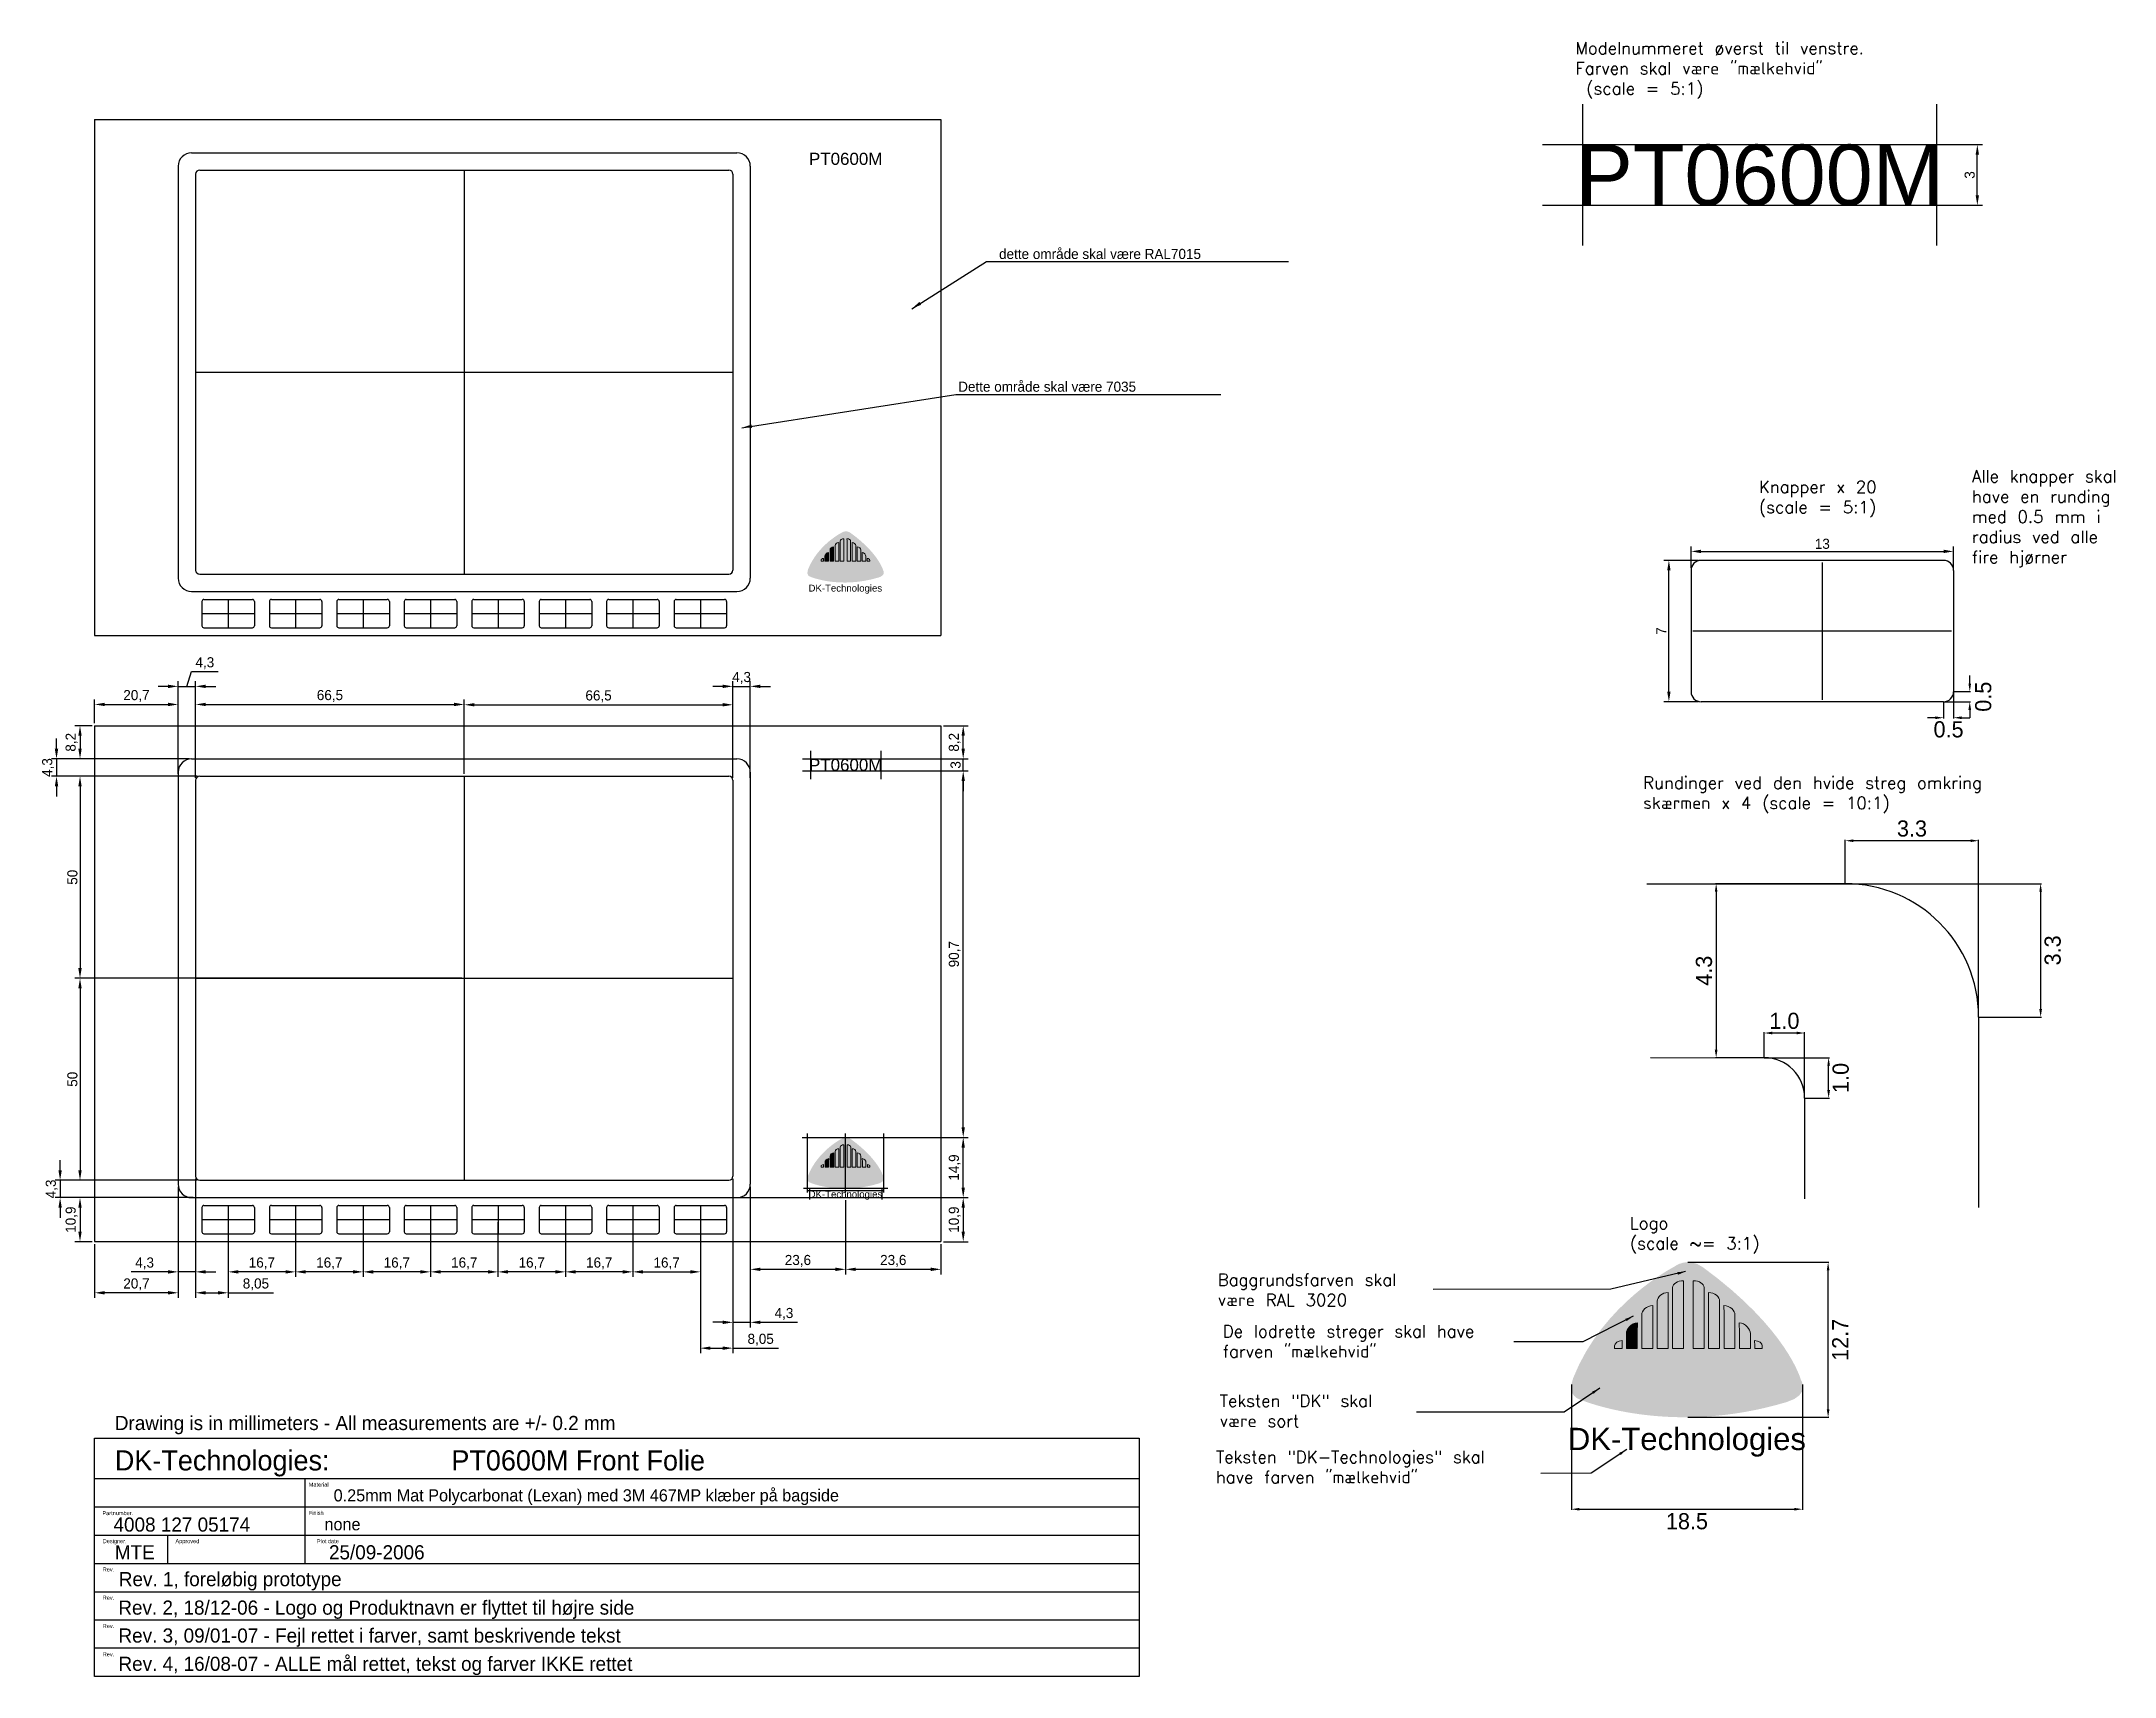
# Model space of a CAD drawing. Header units: millimetres. Extents: x 3 to 1449, y -13 to 392.
# Drawn here: x 3 to 516, y -13 to 392 of the extents above; entities outside this region: 1.
import ezdxf

# ---------------------------------------------------------------- set-up
doc = ezdxf.new("R2010")
doc.units = ezdxf.units.MM
for name, color, linetype in [('Cut_out', 131, 'Continuous'), ('Descriptive Text', 9, 'Continuous'), ('dimensions', 141, 'Continuous'), ('foil_layer', 255, 'Continuous'), ('Forplade', 4, 'Continuous'), ('LOGO_LARGE_IMAGE', 1, 'Continuous')]:
    doc.layers.add(name, color=color, linetype=linetype)
doc.styles.add('DK-Audio', font='ARIAL.TTF')
doc.dimstyles.new('DK-audio', dxfattribs={"dimtxt": 4, "dimasz": 2, "dimexe": 0.18, "dimexo": 0.0625, "dimgap": 1, "dimtad": 2, "dimdec": 3, "dimzin": 0, "dimdsep": 46, "dimtxsty": 'Standard', "dimcen": 5, "dimadec": 1, "dimazin": 0, "dimtfac": 1, "dimtdec": 3, "dimtofl": 0, "dimtmove": 2, "dimatfit": 3, "dimfxl": 0, "dimtolj": 1, "dimtzin": 0, "dimarcsym": 0})
doc.dimstyles.new('ISO-25', dxfattribs={"dimtxt": 2.5, "dimasz": 2.5, "dimexe": 1.25, "dimexo": 0.625, "dimtad": 1, "dimtxsty": 'Standard', "dimcen": 2.5, "dimadec": 0, "dimazin": 0, "dimtfac": 1, "dimtmove": 0, "dimatfit": 3, "dimfxl": 0, "dimarcsym": 0})

msp = doc.modelspace()

# ---------------------------------------------------------------- texts
at = {"style": 'DK-Audio'}
for height, p in [(15, (383.0433, 351.2835)), (3, (193.0888, 361.2718)), (3, (193.0888, 211.2718))]:
    msp.add_text('PT0600M', height=height, dxfattribs=at).set_placement(p)
at = {"layer": 'Descriptive Text'}
for s, height, p in [('Drawing is in millimeters - All measurements are +/- 0.2 mm', 3.5, (21.2531, 48.1472)), ('DK-Technologies:', 5, (21.2531, 38.1472)), ('PT0600M Front Folie', 5, (104.5531, 38.1472)), ('Material', 1, (69.2531, 34.1472)), ('0.25mm Mat Polycarbonat (Lexan) med 3M 467MP klæber på bagside', 3, (75.4183, 30.4906)), ('Partnumber.', 1, (18.187, 27.0896)), ('4008 127 05174', 3.5, (20.9214, 23.0078)), ('Finish', 1, (69.2531, 27.1472)), ('none', 3, (73.143, 23.3425)), ('Designer.', 1, (18.2531, 20.1472)), ('Approved', 1, (36.2531, 20.1472)), ('Plot date', 1, (71.2531, 20.1472)), ('MTE', 3.5, (21.2531, 16.1472)), ('25/09-2006', 3.5, (74.2531, 16.1472)), ('Rev.', 1, (18.2531, 13.1472)), ('Rev. 1, foreløbig prototype', 3.5, (22.237, 9.5078)), ('Rev.', 1, (18.2531, 6.1472)), ('Rev. 2, 18/12-06 - Logo og Produktnavn er flyttet til højre side', 3.5, (22.1183, 2.4573)), ('Rev.', 1, (18.2531, -0.8528)), ('Rev. 3, 09/01-07 - Fejl rettet i farver, samt beskrivende tekst', 3.5, (22.1544, -4.4502)), ('Rev.', 1, (18.2531, -7.8528)), ('Rev. 4, 16/08-07 - ALLE mål rettet, tekst og farver IKKE rettet', 3.5, (22.1544, -11.4502))]:
    msp.add_text(s, height=height, dxfattribs=at).set_placement(p)
at = {"layer": 'Descriptive Text', "ltscale": 0.1, "char_height": 3, "attachment_point": 1, "style": 'DK-Audio'}
for s, insert, width in [('{\\Ftxt.shx;Modelnummeret øverst til venstre. Farven skal være "mælkehvid"\\P (scale = 5:1)}', (382.8204, 391.6768), 92.127528), ('{\\Ftxt.shx;Knapper x 20 (scale = 5:1)}', (428.25, 283.0717), 36.8346), ('{\\Ftxt.shx;Alle knapper skal have en runding med 0.5 mm i radius ved alle fire hjørner}', (480.974, 285.7045), 40.472943), ('{\\Ftxt.shx;Rundinger ved den hvide streg omkring skærmen x 4 (scale = 10:1)}', (399.6094, 209.862), 106.5), ('{\\Ftxt.shx;Logo\\P(scale ~= 3:1)}', (396.301, 100.8737), 38.5549), ('{\\Ftxt.shx;Baggrundsfarven skal være RAL 3020}', (294.2783, 86.846), 51.6), ('{\\Ftxt.shx;De lodrette streger skal have farven "mælkehvid"}', (295.5257, 74.0934), 72.0887), ('{\\Ftxt.shx;Teksten "DK" skal være sort}', (294.7394, 56.9016), 51.6), ('{\\Ftxt.shx;Teksten "DK-Technologies" skal have farven "mælkehvid"}', (293.8212, 42.9834), 79.85)]:
    msp.add_mtext(s, dxfattribs=dict(at, insert=insert, width=width))
at = {"layer": 'Descriptive Text', "char_height": 2.5, "attachment_point": 7}
for s, insert in [('dette område skal være RAL7015', (240.1404, 337.9482)), ('Dette område skal være 7035', (230.0274, 305.0963))]:
    msp.add_mtext(s, dxfattribs=dict(at, insert=insert))
at = {"layer": 'foil_layer', "color": 0, "style": 'DK-Audio'}
for p in [(192.978, 255.672), (193.0012, 105.6756)]:
    msp.add_text('DK-Technologies', height=1.7, dxfattribs=at).set_placement(p)
at = {"layer": 'Forplade', "color": 0, "style": 'DK-Audio'}
msp.add_text('DK-Technologies', height=5.5, dxfattribs=at).set_placement((380.9556, 43.1994))

# ---------------------------------------------------------------- blocks, each defined once
blk = doc.blocks.new('*D9')
at = {"layer": 'Defpoints', "color": 0}
for p in [(210.85, 214.27), (210.85, 211.27), (231.27, 214.27)]:
    blk.add_point(p, dxfattribs=at)
at = {"layer": 'dimensions', "color": 0, "lineweight": -2}
for p, q in [((231.27, 216.77), (231.27, 219.27)), ((211.48, 214.27), (232.52, 214.27)), ((211.48, 211.27), (232.52, 211.27)), ((231.27, 211.27), (231.27, 214.27)), ((231.27, 208.77), (231.27, 206.27))]:
    blk.add_line(p, q, dxfattribs=at)
at = {"layer": 'dimensions', "color": 0}
for points in [[(230.85, 216.77), (231.68, 216.77), (231.27, 214.27)], [(230.85, 208.77), (231.68, 208.77), (231.27, 211.27)]]:
    blk.add_solid(points, dxfattribs=at)
at = {"layer": 'dimensions', "color": 0, "insert": (229.39, 212.77), "char_height": 2.5, "attachment_point": 5, "rotation": 90}
blk.add_mtext('3', dxfattribs=at)
blk = doc.blocks.new('*D10')
at = {"layer": 'Defpoints', "color": 0}
for p in [(210.85, 211.27), (231.27, 211.27), (202.15, 120.57)]:
    blk.add_point(p, dxfattribs=at)
at = {"layer": 'dimensions', "color": 0, "lineweight": -2}
for p, q in [((211.48, 211.27), (232.52, 211.27)), ((231.27, 123.07), (231.27, 208.77)), ((202.78, 120.57), (232.52, 120.57))]:
    blk.add_line(p, q, dxfattribs=at)
at = {"layer": 'dimensions', "color": 0}
for points in [[(230.85, 208.77), (231.68, 208.77), (231.27, 211.27)], [(230.85, 123.07), (231.68, 123.07), (231.27, 120.57)]]:
    blk.add_solid(points, dxfattribs=at)
at = {"layer": 'dimensions', "color": 0, "insert": (229.18, 165.92), "char_height": 2.5, "attachment_point": 5, "rotation": 90}
blk.add_mtext('90,7', dxfattribs=at)
blk = doc.blocks.new('*D11')
at = {"layer": 'Defpoints', "color": 0}
for p in [(42.25, 209.97), (12.63, 159.97), (107.75, 159.97)]:
    blk.add_point(p, dxfattribs=at)
at = {"layer": 'dimensions', "color": 0, "lineweight": -2}
for p, q in [((41.63, 209.97), (11.38, 209.97)), ((12.63, 207.47), (12.63, 162.47)), ((107.13, 159.97), (11.38, 159.97))]:
    blk.add_line(p, q, dxfattribs=at)
at = {"layer": 'dimensions', "color": 0}
for points in [[(12.21, 207.47), (13.04, 207.47), (12.63, 209.97)], [(12.21, 162.47), (13.04, 162.47), (12.63, 159.97)]]:
    blk.add_solid(points, dxfattribs=at)
at = {"layer": 'dimensions', "color": 0, "insert": (10.75, 184.97), "char_height": 2.5, "attachment_point": 5, "rotation": 90}
blk.add_mtext('50', dxfattribs=at)
blk = doc.blocks.new('*D12')
at = {"layer": 'Defpoints', "color": 0}
for p in [(40.25, 214.27), (6.81, 209.97), (42.25, 209.97)]:
    blk.add_point(p, dxfattribs=at)
at = {"layer": 'dimensions', "color": 0, "lineweight": -2}
for p, q in [((6.81, 216.77), (6.81, 219.27)), ((39.63, 214.27), (5.56, 214.27)), ((6.81, 214.27), (6.81, 209.97)), ((41.63, 209.97), (5.56, 209.97)), ((6.81, 207.47), (6.81, 204.97))]:
    blk.add_line(p, q, dxfattribs=at)
at = {"layer": 'dimensions', "color": 0}
for points in [[(6.39, 216.77), (7.23, 216.77), (6.81, 214.27)], [(6.39, 207.47), (7.23, 207.47), (6.81, 209.97)]]:
    blk.add_solid(points, dxfattribs=at)
at = {"layer": 'dimensions', "color": 0, "insert": (4.73, 212.12), "char_height": 2.5, "attachment_point": 5, "rotation": 90}
blk.add_mtext('4,3', dxfattribs=at)
blk = doc.blocks.new('*D13')
at = {"layer": 'Defpoints', "color": 0}
for p in [(178.55, 108.35), (202.15, 105.67), (202.15, 87.93)]:
    blk.add_point(p, dxfattribs=at)
at = {"layer": 'dimensions', "color": 0, "lineweight": -2}
for p, q in [((178.55, 107.72), (178.55, 86.68)), ((202.15, 105.05), (202.15, 86.68)), ((181.05, 87.93), (199.65, 87.93))]:
    blk.add_line(p, q, dxfattribs=at)
at = {"layer": 'dimensions', "color": 0}
for points in [[(181.05, 88.34), (181.05, 87.51), (178.55, 87.93)], [(199.65, 88.34), (199.65, 87.51), (202.15, 87.93)]]:
    blk.add_solid(points, dxfattribs=at)
at = {"layer": 'dimensions', "color": 0, "insert": (190.35, 90.01), "char_height": 2.5, "attachment_point": 5}
blk.add_mtext('23,6', dxfattribs=at)
blk = doc.blocks.new('*D14')
at = {"layer": 'Defpoints', "color": 0}
for p in [(174.25, 110.97), (178.55, 108.97), (178.55, 74.81)]:
    blk.add_point(p, dxfattribs=at)
at = {"layer": 'dimensions', "color": 0, "lineweight": -2}
for p, q in [((174.25, 110.35), (174.25, 73.56)), ((178.55, 108.35), (178.55, 73.56)), ((171.75, 74.81), (169.25, 74.81)), ((174.25, 74.81), (178.55, 74.81)), ((181.05, 74.81), (190.22, 74.81))]:
    blk.add_line(p, q, dxfattribs=at)
at = {"layer": 'dimensions', "color": 0}
for points in [[(171.75, 75.23), (171.75, 74.39), (174.25, 74.81)], [(181.05, 75.23), (181.05, 74.39), (178.55, 74.81)]]:
    blk.add_solid(points, dxfattribs=at)
at = {"layer": 'dimensions', "color": 0, "insert": (186.89, 76.89), "char_height": 2.5, "attachment_point": 5}
blk.add_mtext('4,3', dxfattribs=at)
blk = doc.blocks.new('*D15')
at = {"layer": 'Defpoints', "color": 0}
for p in [(149.5, 100.22), (166.2, 100.22), (166.2, 87.3)]:
    blk.add_point(p, dxfattribs=at)
at = {"layer": 'dimensions', "color": 0, "lineweight": -2}
for p, q in [((149.5, 99.6), (149.5, 86.05)), ((166.2, 99.6), (166.2, 86.05)), ((152, 87.3), (163.7, 87.3))]:
    blk.add_line(p, q, dxfattribs=at)
at = {"layer": 'dimensions', "color": 0}
for points in [[(152, 87.72), (152, 86.88), (149.5, 87.3)], [(163.7, 87.72), (163.7, 86.88), (166.2, 87.3)]]:
    blk.add_solid(points, dxfattribs=at)
at = {"layer": 'dimensions', "color": 0, "insert": (157.85, 89.38), "char_height": 2.5, "attachment_point": 5}
blk.add_mtext('16,7', dxfattribs=at)
blk = doc.blocks.new('*D16')
at = {"layer": 'Defpoints', "color": 0}
for p in [(99.4, 100.22), (116.1, 100.22), (99.4, 87.3)]:
    blk.add_point(p, dxfattribs=at)
at = {"layer": 'dimensions', "color": 0, "lineweight": -2}
for p, q in [((99.4, 99.6), (99.4, 86.05)), ((116.1, 99.6), (116.1, 86.05)), ((113.6, 87.3), (101.9, 87.3))]:
    blk.add_line(p, q, dxfattribs=at)
at = {"layer": 'dimensions', "color": 0}
for points in [[(101.9, 87.72), (101.9, 86.88), (99.4, 87.3)], [(113.6, 87.72), (113.6, 86.88), (116.1, 87.3)]]:
    blk.add_solid(points, dxfattribs=at)
at = {"layer": 'dimensions', "color": 0, "insert": (107.75, 89.38), "char_height": 2.5, "attachment_point": 5}
blk.add_mtext('16,7', dxfattribs=at)
blk = doc.blocks.new('*D17')
at = {"layer": 'Defpoints', "color": 0}
for p in [(116.1, 100.22), (132.8, 100.22), (116.1, 87.3)]:
    blk.add_point(p, dxfattribs=at)
at = {"layer": 'dimensions', "color": 0, "lineweight": -2}
for p, q in [((116.1, 99.6), (116.1, 86.05)), ((132.8, 99.6), (132.8, 86.05)), ((130.3, 87.3), (118.6, 87.3))]:
    blk.add_line(p, q, dxfattribs=at)
at = {"layer": 'dimensions', "color": 0}
for points in [[(118.6, 87.72), (118.6, 86.88), (116.1, 87.3)], [(130.3, 87.72), (130.3, 86.88), (132.8, 87.3)]]:
    blk.add_solid(points, dxfattribs=at)
at = {"layer": 'dimensions', "color": 0, "insert": (124.45, 89.38), "char_height": 2.5, "attachment_point": 5}
blk.add_mtext('16,7', dxfattribs=at)
blk = doc.blocks.new('*D18')
at = {"layer": 'Defpoints', "color": 0}
for p in [(132.8, 100.22), (149.5, 100.22), (132.8, 87.3)]:
    blk.add_point(p, dxfattribs=at)
at = {"layer": 'dimensions', "color": 0, "lineweight": -2}
for p, q in [((132.8, 99.6), (132.8, 86.05)), ((149.5, 99.6), (149.5, 86.05)), ((147, 87.3), (135.3, 87.3))]:
    blk.add_line(p, q, dxfattribs=at)
at = {"layer": 'dimensions', "color": 0}
for points in [[(135.3, 87.72), (135.3, 86.88), (132.8, 87.3)], [(147, 87.72), (147, 86.88), (149.5, 87.3)]]:
    blk.add_solid(points, dxfattribs=at)
at = {"layer": 'dimensions', "color": 0, "insert": (141.15, 89.38), "char_height": 2.5, "attachment_point": 5}
blk.add_mtext('16,7', dxfattribs=at)
blk = doc.blocks.new('*D19')
at = {"layer": 'Defpoints', "color": 0}
for p in [(66, 100.22), (82.7, 100.22), (66, 87.3)]:
    blk.add_point(p, dxfattribs=at)
at = {"layer": 'dimensions', "color": 0, "lineweight": -2}
for p, q in [((66, 99.6), (66, 86.05)), ((82.7, 99.6), (82.7, 86.05)), ((80.2, 87.3), (68.5, 87.3))]:
    blk.add_line(p, q, dxfattribs=at)
at = {"layer": 'dimensions', "color": 0}
for points in [[(68.5, 87.72), (68.5, 86.88), (66, 87.3)], [(80.2, 87.72), (80.2, 86.88), (82.7, 87.3)]]:
    blk.add_solid(points, dxfattribs=at)
at = {"layer": 'dimensions', "color": 0, "insert": (74.35, 89.38), "char_height": 2.5, "attachment_point": 5}
blk.add_mtext('16,7', dxfattribs=at)
blk = doc.blocks.new('*D20')
at = {"layer": 'Defpoints', "color": 0}
for p in [(49.3, 100.22), (66, 100.22), (49.3, 87.3)]:
    blk.add_point(p, dxfattribs=at)
at = {"layer": 'dimensions', "color": 0, "lineweight": -2}
for p, q in [((49.3, 99.6), (49.3, 86.05)), ((66, 99.6), (66, 86.05)), ((63.5, 87.3), (51.8, 87.3))]:
    blk.add_line(p, q, dxfattribs=at)
at = {"layer": 'dimensions', "color": 0}
for points in [[(51.8, 87.72), (51.8, 86.88), (49.3, 87.3)], [(63.5, 87.72), (63.5, 86.88), (66, 87.3)]]:
    blk.add_solid(points, dxfattribs=at)
at = {"layer": 'dimensions', "color": 0, "insert": (57.65, 89.38), "char_height": 2.5, "attachment_point": 5}
blk.add_mtext('16,7', dxfattribs=at)
blk = doc.blocks.new('*D21')
at = {"layer": 'Defpoints', "color": 0}
for p in [(82.7, 100.22), (99.4, 100.22), (82.7, 87.3)]:
    blk.add_point(p, dxfattribs=at)
at = {"layer": 'dimensions', "color": 0, "lineweight": -2}
for p, q in [((82.7, 99.6), (82.7, 86.05)), ((99.4, 99.6), (99.4, 86.05)), ((96.9, 87.3), (85.2, 87.3))]:
    blk.add_line(p, q, dxfattribs=at)
at = {"layer": 'dimensions', "color": 0}
for points in [[(85.2, 87.72), (85.2, 86.88), (82.7, 87.3)], [(96.9, 87.72), (96.9, 86.88), (99.4, 87.3)]]:
    blk.add_solid(points, dxfattribs=at)
at = {"layer": 'dimensions', "color": 0, "insert": (91.05, 89.38), "char_height": 2.5, "attachment_point": 5}
blk.add_mtext('16,7', dxfattribs=at)
blk = doc.blocks.new('*D22')
at = {"layer": 'Defpoints', "color": 0}
for p in [(36.95, 108.97), (16.25, 94.77), (16.25, 82.12)]:
    blk.add_point(p, dxfattribs=at)
at = {"layer": 'dimensions', "color": 0, "lineweight": -2}
for p, q in [((36.95, 108.35), (36.95, 80.87)), ((16.25, 94.15), (16.25, 80.87)), ((34.45, 82.12), (18.75, 82.12))]:
    blk.add_line(p, q, dxfattribs=at)
at = {"layer": 'dimensions', "color": 0}
for points in [[(18.75, 82.54), (18.75, 81.7), (16.25, 82.12)], [(34.45, 82.54), (34.45, 81.7), (36.95, 82.12)]]:
    blk.add_solid(points, dxfattribs=at)
at = {"layer": 'dimensions', "color": 0, "insert": (26.6, 84.2), "char_height": 2.5, "attachment_point": 5}
blk.add_mtext('20,7', dxfattribs=at)
blk = doc.blocks.new('*D23')
at = {"layer": 'Defpoints', "color": 0}
for p in [(36.95, 108.97), (41.25, 110.97), (36.95, 87.3)]:
    blk.add_point(p, dxfattribs=at)
at = {"layer": 'dimensions', "color": 0, "lineweight": -2}
for p, q in [((36.95, 108.35), (36.95, 86.05)), ((41.25, 110.35), (41.25, 86.05)), ((34.45, 87.3), (25.29, 87.3)), ((41.25, 87.3), (36.95, 87.3)), ((43.75, 87.3), (46.25, 87.3))]:
    blk.add_line(p, q, dxfattribs=at)
at = {"layer": 'dimensions', "color": 0}
for points in [[(34.45, 87.72), (34.45, 86.88), (36.95, 87.3)], [(43.75, 87.72), (43.75, 86.88), (41.25, 87.3)]]:
    blk.add_solid(points, dxfattribs=at)
at = {"layer": 'dimensions', "color": 0, "insert": (28.62, 89.38), "char_height": 2.5, "attachment_point": 5}
blk.add_mtext('4,3', dxfattribs=at)
blk = doc.blocks.new('*D24')
at = {"layer": 'Defpoints', "color": 0}
for p in [(41.25, 110.97), (49.3, 100.22), (41.25, 82.12)]:
    blk.add_point(p, dxfattribs=at)
at = {"layer": 'dimensions', "color": 0, "lineweight": -2}
for p, q in [((41.25, 110.35), (41.25, 80.87)), ((49.3, 99.6), (49.3, 80.87)), ((43.75, 82.12), (46.8, 82.12)), ((49.3, 82.12), (60.55, 82.12))]:
    blk.add_line(p, q, dxfattribs=at)
at = {"layer": 'dimensions', "color": 0}
for points in [[(43.75, 82.54), (43.75, 81.7), (41.25, 82.12)], [(46.8, 82.54), (46.8, 81.7), (49.3, 82.12)]]:
    blk.add_solid(points, dxfattribs=at)
at = {"layer": 'dimensions', "color": 0, "insert": (56.18, 84.2), "char_height": 2.5, "attachment_point": 5}
blk.add_mtext('8,05', dxfattribs=at)
blk = doc.blocks.new('*D25')
at = {"layer": 'Defpoints', "color": 0}
for p in [(174.25, 110.97), (166.2, 100.22), (174.25, 68.42)]:
    blk.add_point(p, dxfattribs=at)
at = {"layer": 'dimensions', "color": 0, "lineweight": -2}
for p, q in [((174.25, 110.35), (174.25, 67.17)), ((166.2, 99.6), (166.2, 67.17)), ((168.7, 68.42), (171.75, 68.42)), ((174.25, 68.42), (185.5, 68.42))]:
    blk.add_line(p, q, dxfattribs=at)
at = {"layer": 'dimensions', "color": 0}
for points in [[(168.7, 68.83), (168.7, 68), (166.2, 68.42)], [(171.75, 68.83), (171.75, 68), (174.25, 68.42)]]:
    blk.add_solid(points, dxfattribs=at)
at = {"layer": 'dimensions', "color": 0, "insert": (181.13, 70.5), "char_height": 2.5, "attachment_point": 5}
blk.add_mtext('8,05', dxfattribs=at)
blk = doc.blocks.new('*D26')
at = {"layer": 'Defpoints', "color": 0}
for p in [(107.75, 159.97), (12.63, 109.97), (42.25, 109.97)]:
    blk.add_point(p, dxfattribs=at)
at = {"layer": 'dimensions', "color": 0, "lineweight": -2}
for p, q in [((107.13, 159.97), (11.38, 159.97)), ((12.63, 157.47), (12.63, 112.47)), ((41.63, 109.97), (11.38, 109.97))]:
    blk.add_line(p, q, dxfattribs=at)
at = {"layer": 'dimensions', "color": 0}
for points in [[(12.21, 157.47), (13.04, 157.47), (12.63, 159.97)], [(12.21, 112.47), (13.04, 112.47), (12.63, 109.97)]]:
    blk.add_solid(points, dxfattribs=at)
at = {"layer": 'dimensions', "color": 0, "insert": (10.75, 134.97), "char_height": 2.5, "attachment_point": 5, "rotation": 90}
blk.add_mtext('50', dxfattribs=at)
blk = doc.blocks.new('*D27')
at = {"layer": 'Defpoints', "color": 0}
for p in [(42.25, 109.97), (7.7, 105.67), (41.25, 105.67)]:
    blk.add_point(p, dxfattribs=at)
at = {"layer": 'dimensions', "color": 0, "lineweight": -2}
for p, q in [((7.7, 112.47), (7.7, 114.97)), ((41.63, 109.97), (6.45, 109.97)), ((7.7, 109.97), (7.7, 105.67)), ((40.63, 105.67), (6.45, 105.67)), ((7.7, 103.17), (7.7, 100.67))]:
    blk.add_line(p, q, dxfattribs=at)
at = {"layer": 'dimensions', "color": 0}
for points in [[(7.29, 112.47), (8.12, 112.47), (7.7, 109.97)], [(7.29, 103.17), (8.12, 103.17), (7.7, 105.67)]]:
    blk.add_solid(points, dxfattribs=at)
at = {"layer": 'dimensions', "color": 0, "insert": (5.62, 107.82), "char_height": 2.5, "attachment_point": 5, "rotation": 90}
blk.add_mtext('4,3', dxfattribs=at)
blk = doc.blocks.new('*D28')
at = {"layer": 'Defpoints', "color": 0}
for p in [(41.25, 105.67), (12.63, 94.77), (16.25, 94.77)]:
    blk.add_point(p, dxfattribs=at)
at = {"layer": 'dimensions', "color": 0, "lineweight": -2}
for p, q in [((40.63, 105.67), (11.38, 105.67)), ((12.63, 103.17), (12.63, 97.27)), ((15.63, 94.77), (11.38, 94.77))]:
    blk.add_line(p, q, dxfattribs=at)
at = {"layer": 'dimensions', "color": 0}
for points in [[(12.21, 103.17), (13.04, 103.17), (12.63, 105.67)], [(12.21, 97.27), (13.04, 97.27), (12.63, 94.77)]]:
    blk.add_solid(points, dxfattribs=at)
at = {"layer": 'dimensions', "color": 0, "insert": (10.54, 100.22), "char_height": 2.5, "attachment_point": 5, "rotation": 90}
blk.add_mtext('10,9', dxfattribs=at)
blk = doc.blocks.new('*D29')
at = {"layer": 'Defpoints', "color": 0}
for p in [(202.15, 105.67), (225.75, 94.77), (225.75, 87.93)]:
    blk.add_point(p, dxfattribs=at)
at = {"layer": 'dimensions', "color": 0, "lineweight": -2}
for p, q in [((202.15, 105.05), (202.15, 86.68)), ((225.75, 94.15), (225.75, 86.68)), ((204.65, 87.93), (223.25, 87.93))]:
    blk.add_line(p, q, dxfattribs=at)
at = {"layer": 'dimensions', "color": 0}
for points in [[(204.65, 88.34), (204.65, 87.51), (202.15, 87.93)], [(223.25, 88.34), (223.25, 87.51), (225.75, 87.93)]]:
    blk.add_solid(points, dxfattribs=at)
at = {"layer": 'dimensions', "color": 0, "insert": (213.95, 90.01), "char_height": 2.5, "attachment_point": 5}
blk.add_mtext('23,6', dxfattribs=at)
blk = doc.blocks.new('*D30')
at = {"layer": 'Defpoints', "color": 0}
for p in [(381.82, 59.46), (439.02, 59.46), (439.02, 28.56)]:
    blk.add_point(p, dxfattribs=at)
at = {"layer": 'dimensions', "color": 0, "lineweight": -2}
for p, q in [((381.82, 59.4), (381.82, 28.38)), ((439.02, 59.4), (439.02, 28.38)), ((383.82, 28.56), (437.02, 28.56))]:
    blk.add_line(p, q, dxfattribs=at)
at = {"layer": 'dimensions', "color": 0}
for points in [[(383.82, 28.89), (383.82, 28.22), (381.82, 28.56)], [(437.02, 28.89), (437.02, 28.22), (439.02, 28.56)]]:
    blk.add_solid(points, dxfattribs=at)
at = {"layer": 'dimensions', "color": 0, "insert": (410.42, 25.56), "char_height": 4, "attachment_point": 5}
blk.add_mtext('\\A1;18.5', dxfattribs=at)
blk = doc.blocks.new('*D31')
at = {"layer": 'Defpoints', "color": 0}
for p in [(410.57, 89.66), (445.37, 89.66), (410.57, 51.31)]:
    blk.add_point(p, dxfattribs=at)
at = {"layer": 'dimensions', "color": 0, "lineweight": -2}
for p, q in [((410.63, 89.66), (445.55, 89.66)), ((445.37, 53.31), (445.37, 87.66)), ((410.63, 51.31), (445.55, 51.31))]:
    blk.add_line(p, q, dxfattribs=at)
at = {"layer": 'dimensions', "color": 0}
for points in [[(445.04, 87.66), (445.71, 87.66), (445.37, 89.66)], [(445.04, 53.31), (445.71, 53.31), (445.37, 51.31)]]:
    blk.add_solid(points, dxfattribs=at)
at = {"layer": 'dimensions', "color": 0, "insert": (448.37, 70.48), "char_height": 4, "attachment_point": 5, "rotation": 90}
blk.add_mtext('\\A1;12.7', dxfattribs=at)
blk = doc.blocks.new('*D32')
at = {"layer": 'Defpoints', "color": 0}
for p in [(449.63, 194.01), (449.63, 183.36), (482.63, 150.36)]:
    blk.add_point(p, dxfattribs=at)
at = {"layer": 'dimensions', "color": 0, "lineweight": -2}
for p, q in [((449.63, 183.42), (449.63, 194.19)), ((480.63, 194.01), (451.63, 194.01)), ((482.63, 150.42), (482.63, 194.19))]:
    blk.add_line(p, q, dxfattribs=at)
at = {"layer": 'dimensions', "color": 0}
for points in [[(451.63, 194.34), (451.63, 193.67), (449.63, 194.01)], [(480.63, 194.34), (480.63, 193.67), (482.63, 194.01)]]:
    blk.add_solid(points, dxfattribs=at)
at = {"layer": 'dimensions', "color": 0, "insert": (466.13, 197.01), "char_height": 4, "attachment_point": 5}
blk.add_mtext('\\A1;3.3', dxfattribs=at)
blk = doc.blocks.new('*D33')
at = {"layer": 'Defpoints', "color": 0}
for p in [(449.63, 183.36), (482.63, 150.36), (497.98, 150.36)]:
    blk.add_point(p, dxfattribs=at)
at = {"layer": 'dimensions', "color": 0, "lineweight": -2}
for p, q in [((449.69, 183.36), (498.16, 183.36)), ((497.98, 181.36), (497.98, 152.36)), ((482.69, 150.36), (498.16, 150.36))]:
    blk.add_line(p, q, dxfattribs=at)
at = {"layer": 'dimensions', "color": 0}
for points in [[(497.65, 181.36), (498.32, 181.36), (497.98, 183.36)], [(497.65, 152.36), (498.32, 152.36), (497.98, 150.36)]]:
    blk.add_solid(points, dxfattribs=at)
at = {"layer": 'dimensions', "color": 0, "insert": (500.98, 166.86), "char_height": 4, "attachment_point": 5, "rotation": 90}
blk.add_mtext('\\A1;3.3', dxfattribs=at)
blk = doc.blocks.new('*D34')
at = {"layer": 'Defpoints', "color": 0}
for p in [(429.56, 146.41), (429.56, 140.3), (439.56, 130.3)]:
    blk.add_point(p, dxfattribs=at)
at = {"layer": 'dimensions', "color": 0, "lineweight": -2}
for p, q in [((429.56, 140.36), (429.56, 146.59)), ((437.56, 146.41), (431.56, 146.41)), ((439.56, 130.36), (439.56, 146.59))]:
    blk.add_line(p, q, dxfattribs=at)
at = {"layer": 'dimensions', "color": 0}
for points in [[(431.56, 146.75), (431.56, 146.08), (429.56, 146.41)], [(437.56, 146.75), (437.56, 146.08), (439.56, 146.41)]]:
    blk.add_solid(points, dxfattribs=at)
at = {"layer": 'dimensions', "color": 0, "insert": (434.56, 149.41), "char_height": 4, "attachment_point": 5}
blk.add_mtext('\\A1;1.0', dxfattribs=at)
blk = doc.blocks.new('*D35')
at = {"layer": 'Defpoints', "color": 0}
for p in [(449.63, 183.36), (417.66, 140.3), (429.56, 140.3)]:
    blk.add_point(p, dxfattribs=at)
at = {"layer": 'dimensions', "color": 0, "lineweight": -2}
for p, q in [((449.56, 183.36), (417.48, 183.36)), ((417.66, 181.36), (417.66, 142.3)), ((429.49, 140.3), (417.48, 140.3))]:
    blk.add_line(p, q, dxfattribs=at)
at = {"layer": 'dimensions', "color": 0}
for points in [[(417.32, 181.36), (417.99, 181.36), (417.66, 183.36)], [(417.32, 142.3), (417.99, 142.3), (417.66, 140.3)]]:
    blk.add_solid(points, dxfattribs=at)
at = {"layer": 'dimensions', "color": 0, "insert": (414.66, 161.83), "char_height": 4, "attachment_point": 5, "rotation": 90}
blk.add_mtext('\\A1;4.3', dxfattribs=at)
blk = doc.blocks.new('*D36')
at = {"layer": 'Defpoints', "color": 0}
for p in [(202.15, 120.57), (231.27, 120.57), (202.15, 105.67)]:
    blk.add_point(p, dxfattribs=at)
at = {"layer": 'dimensions', "color": 0, "lineweight": -2}
for p, q in [((202.78, 120.57), (232.52, 120.57)), ((231.27, 108.17), (231.27, 118.07)), ((202.78, 105.67), (232.52, 105.67))]:
    blk.add_line(p, q, dxfattribs=at)
at = {"layer": 'dimensions', "color": 0}
for points in [[(230.85, 118.07), (231.68, 118.07), (231.27, 120.57)], [(230.85, 108.17), (231.68, 108.17), (231.27, 105.67)]]:
    blk.add_solid(points, dxfattribs=at)
at = {"layer": 'dimensions', "color": 0, "insert": (229.18, 113.12), "char_height": 2.5, "attachment_point": 5, "rotation": 90}
blk.add_mtext('14,9', dxfattribs=at)
blk = doc.blocks.new('*D37')
at = {"layer": 'Defpoints', "color": 0}
for p in [(202.15, 105.67), (225.75, 94.77), (231.27, 94.77)]:
    blk.add_point(p, dxfattribs=at)
at = {"layer": 'dimensions', "color": 0, "lineweight": -2}
for p, q in [((202.78, 105.67), (232.52, 105.67)), ((231.27, 103.17), (231.27, 97.27)), ((226.38, 94.77), (232.52, 94.77))]:
    blk.add_line(p, q, dxfattribs=at)
at = {"layer": 'dimensions', "color": 0}
for points in [[(230.85, 103.17), (231.68, 103.17), (231.27, 105.67)], [(230.85, 97.27), (231.68, 97.27), (231.27, 94.77)]]:
    blk.add_solid(points, dxfattribs=at)
at = {"layer": 'dimensions', "color": 0, "insert": (229.18, 100.22), "char_height": 2.5, "attachment_point": 5, "rotation": 90}
blk.add_mtext('10,9', dxfattribs=at)
blk = doc.blocks.new('*D38')
at = {"layer": 'Defpoints', "color": 0}
for p in [(429.56, 140.3), (445.5, 140.3), (439.56, 130.3)]:
    blk.add_point(p, dxfattribs=at)
at = {"layer": 'dimensions', "color": 0, "lineweight": -2}
for p, q in [((429.62, 140.3), (445.68, 140.3)), ((445.5, 132.3), (445.5, 138.3)), ((439.62, 130.3), (445.68, 130.3))]:
    blk.add_line(p, q, dxfattribs=at)
at = {"layer": 'dimensions', "color": 0}
for points in [[(445.17, 138.3), (445.84, 138.3), (445.5, 140.3)], [(445.17, 132.3), (445.84, 132.3), (445.5, 130.3)]]:
    blk.add_solid(points, dxfattribs=at)
at = {"layer": 'dimensions', "color": 0, "insert": (448.5, 135.3), "char_height": 4, "attachment_point": 5, "rotation": 90}
blk.add_mtext('\\A1;1.0', dxfattribs=at)
blk = doc.blocks.new('*D39')
at = {"layer": 'Defpoints', "color": 0}
for p in [(107.75, 227.73), (41.25, 208.97), (107.75, 209.97)]:
    blk.add_point(p, dxfattribs=at)
at = {"layer": 'dimensions', "color": 0, "lineweight": -2}
for p, q in [((41.25, 209.6), (41.25, 228.98)), ((43.75, 227.73), (105.25, 227.73)), ((107.75, 210.6), (107.75, 228.98))]:
    blk.add_line(p, q, dxfattribs=at)
at = {"layer": 'dimensions', "color": 0}
for points in [[(43.75, 228.15), (43.75, 227.32), (41.25, 227.73)], [(105.25, 228.15), (105.25, 227.32), (107.75, 227.73)]]:
    blk.add_solid(points, dxfattribs=at)
at = {"layer": 'dimensions', "color": 0, "insert": (74.5, 229.82), "char_height": 2.5, "attachment_point": 5}
blk.add_mtext('66,5', dxfattribs=at)
blk = doc.blocks.new('*D40')
at = {"layer": 'Defpoints', "color": 0}
for p in [(41.25, 232.21), (36.95, 209.97), (41.25, 208.97)]:
    blk.add_point(p, dxfattribs=at)
at = {"layer": 'dimensions', "color": 0, "lineweight": -2}
for p, q in [((34.45, 232.21), (31.95, 232.21)), ((36.95, 210.6), (36.95, 233.46)), ((36.95, 232.21), (41.25, 232.21)), ((36.95, 232.21), (41.25, 232.21)), ((39.1, 232.21), (40.2, 235.86)), ((40.2, 235.86), (46.86, 235.86)), ((41.25, 209.6), (41.25, 233.46)), ((43.75, 232.21), (46.25, 232.21))]:
    blk.add_line(p, q, dxfattribs=at)
at = {"layer": 'dimensions', "color": 0}
for points in [[(34.45, 232.63), (34.45, 231.79), (36.95, 232.21)], [(43.75, 232.63), (43.75, 231.79), (41.25, 232.21)]]:
    blk.add_solid(points, dxfattribs=at)
at = {"layer": 'dimensions', "color": 0, "insert": (43.53, 237.94), "char_height": 2.5, "attachment_point": 5}
blk.add_mtext('4,3', dxfattribs=at)
blk = doc.blocks.new('*D41')
at = {"layer": 'Defpoints', "color": 0}
for p in [(16.25, 222.47), (12.63, 214.27), (40.25, 214.27)]:
    blk.add_point(p, dxfattribs=at)
at = {"layer": 'dimensions', "color": 0, "lineweight": -2}
for p, q in [((15.63, 222.47), (11.38, 222.47)), ((12.63, 219.97), (12.63, 216.77)), ((39.63, 214.27), (11.38, 214.27))]:
    blk.add_line(p, q, dxfattribs=at)
at = {"layer": 'dimensions', "color": 0}
for points in [[(12.21, 219.97), (13.04, 219.97), (12.63, 222.47)], [(12.21, 216.77), (13.04, 216.77), (12.63, 214.27)]]:
    blk.add_solid(points, dxfattribs=at)
at = {"layer": 'dimensions', "color": 0, "insert": (10.54, 218.37), "char_height": 2.5, "attachment_point": 5, "rotation": 90}
blk.add_mtext('8,2', dxfattribs=at)
blk = doc.blocks.new('*D42')
at = {"layer": 'Defpoints', "color": 0}
for p in [(36.95, 227.73), (16.25, 222.47), (36.95, 209.97)]:
    blk.add_point(p, dxfattribs=at)
at = {"layer": 'dimensions', "color": 0, "lineweight": -2}
for p, q in [((16.25, 223.1), (16.25, 228.98)), ((18.75, 227.73), (34.45, 227.73)), ((36.95, 210.6), (36.95, 228.98))]:
    blk.add_line(p, q, dxfattribs=at)
at = {"layer": 'dimensions', "color": 0}
for points in [[(18.75, 228.15), (18.75, 227.32), (16.25, 227.73)], [(34.45, 228.15), (34.45, 227.32), (36.95, 227.73)]]:
    blk.add_solid(points, dxfattribs=at)
at = {"layer": 'dimensions', "color": 0, "insert": (26.6, 229.82), "char_height": 2.5, "attachment_point": 5}
blk.add_mtext('20,7', dxfattribs=at)
blk = doc.blocks.new('*D43')
at = {"layer": 'Defpoints', "color": 0}
for p in [(174.25, 227.65), (107.75, 209.97), (174.25, 208.97)]:
    blk.add_point(p, dxfattribs=at)
at = {"layer": 'dimensions', "color": 0, "lineweight": -2}
for p, q in [((107.75, 210.6), (107.75, 228.9)), ((110.25, 227.65), (171.75, 227.65)), ((174.25, 209.6), (174.25, 228.9))]:
    blk.add_line(p, q, dxfattribs=at)
at = {"layer": 'dimensions', "color": 0}
for points in [[(110.25, 228.07), (110.25, 227.24), (107.75, 227.65)], [(171.75, 228.07), (171.75, 227.24), (174.25, 227.65)]]:
    blk.add_solid(points, dxfattribs=at)
at = {"layer": 'dimensions', "color": 0, "insert": (141, 229.74), "char_height": 2.5, "attachment_point": 5}
blk.add_mtext('66,5', dxfattribs=at)
blk = doc.blocks.new('*D44')
at = {"layer": 'Defpoints', "color": 0}
for p in [(178.55, 232.21), (174.25, 208.97), (178.55, 208.97)]:
    blk.add_point(p, dxfattribs=at)
at = {"layer": 'dimensions', "color": 0, "lineweight": -2}
for p, q in [((171.75, 232.21), (169.25, 232.21)), ((174.25, 209.6), (174.25, 233.46)), ((174.25, 232.21), (178.55, 232.21)), ((178.55, 209.6), (178.55, 233.46)), ((181.05, 232.21), (183.55, 232.21))]:
    blk.add_line(p, q, dxfattribs=at)
at = {"layer": 'dimensions', "color": 0}
for points in [[(171.75, 232.63), (171.75, 231.79), (174.25, 232.21)], [(181.05, 232.63), (181.05, 231.79), (178.55, 232.21)]]:
    blk.add_solid(points, dxfattribs=at)
at = {"layer": 'dimensions', "color": 0, "insert": (176.4, 234.29), "char_height": 2.5, "attachment_point": 5}
blk.add_mtext('4,3', dxfattribs=at)
blk = doc.blocks.new('*D3')
at = {"layer": 'Defpoints', "color": 0}
for p in [(476.44, 265.61), (411.44, 260.9), (476.44, 260.84)]:
    blk.add_point(p, dxfattribs=at)
at = {"layer": 'dimensions', "color": 0, "lineweight": -2}
for p, q in [((411.44, 261.52), (411.44, 266.86)), ((413.94, 265.61), (473.94, 265.61)), ((476.44, 261.46), (476.44, 266.86))]:
    blk.add_line(p, q, dxfattribs=at)
at = {"layer": 'dimensions', "color": 0}
for points in [[(413.94, 266.03), (413.94, 265.19), (411.44, 265.61)], [(473.94, 266.03), (473.94, 265.19), (476.44, 265.61)]]:
    blk.add_solid(points, dxfattribs=at)
at = {"layer": 'dimensions', "color": 0, "insert": (443.94, 267.48), "char_height": 2.5, "attachment_point": 5}
blk.add_mtext('13', dxfattribs=at)
blk = doc.blocks.new('*D4')
at = {"layer": 'Defpoints', "color": 0}
for p in [(225.75, 222.47), (231.27, 222.47), (210.85, 214.27)]:
    blk.add_point(p, dxfattribs=at)
at = {"layer": 'dimensions', "color": 0, "lineweight": -2}
for p, q in [((226.38, 222.47), (232.52, 222.47)), ((231.27, 216.77), (231.27, 219.97)), ((211.48, 214.27), (232.52, 214.27))]:
    blk.add_line(p, q, dxfattribs=at)
at = {"layer": 'dimensions', "color": 0}
for points in [[(230.85, 219.97), (231.68, 219.97), (231.27, 222.47)], [(230.85, 216.77), (231.68, 216.77), (231.27, 214.27)]]:
    blk.add_solid(points, dxfattribs=at)
at = {"layer": 'dimensions', "color": 0, "insert": (229.18, 218.37), "char_height": 2.5, "attachment_point": 5, "rotation": 90}
blk.add_mtext('8,2', dxfattribs=at)
blk = doc.blocks.new('*D5')
at = {"layer": 'Defpoints', "color": 0}
for p in [(405.96, 263.4), (413.94, 263.4), (413.94, 228.4)]:
    blk.add_point(p, dxfattribs=at)
at = {"layer": 'dimensions', "color": 0, "lineweight": -2}
for p, q in [((413.32, 263.4), (404.71, 263.4)), ((405.96, 230.9), (405.96, 260.9)), ((413.32, 228.4), (404.71, 228.4))]:
    blk.add_line(p, q, dxfattribs=at)
at = {"layer": 'dimensions', "color": 0}
for points in [[(405.54, 260.9), (406.37, 260.9), (405.96, 263.4)], [(405.54, 230.9), (406.37, 230.9), (405.96, 228.4)]]:
    blk.add_solid(points, dxfattribs=at)
at = {"layer": 'dimensions', "color": 0, "insert": (404.08, 245.9), "char_height": 2.5, "attachment_point": 5, "rotation": 90}
blk.add_mtext('7', dxfattribs=at)
blk = doc.blocks.new('*D6')
at = {"layer": 'Defpoints', "color": 0}
for p in [(473.94, 228.4), (476.44, 230.9), (473.94, 224.45)]:
    blk.add_point(p, dxfattribs=at)
at = {"layer": 'dimensions', "color": 0, "lineweight": -2}
for p, q in [((473.94, 228.33), (473.94, 224.27)), ((476.44, 230.83), (476.44, 224.27)), ((471.94, 224.45), (469.94, 224.45)), ((478.44, 224.45), (480.44, 224.45))]:
    blk.add_line(p, q, dxfattribs=at)
at = {"layer": 'dimensions', "color": 0}
for points in [[(471.94, 224.78), (471.94, 224.11), (473.94, 224.45)], [(478.44, 224.78), (478.44, 224.11), (476.44, 224.45)]]:
    blk.add_solid(points, dxfattribs=at)
at = {"layer": 'dimensions', "color": 0, "insert": (475.19, 221.55), "char_height": 4, "attachment_point": 5}
blk.add_mtext('\\A1;0.5', dxfattribs=at)
blk = doc.blocks.new('*D7')
at = {"layer": 'Defpoints', "color": 0}
for p in [(473.94, 228.4), (476.44, 230.9), (480.44, 230.9)]:
    blk.add_point(p, dxfattribs=at)
at = {"layer": 'dimensions', "color": 0, "lineweight": -2}
for p, q in [((480.44, 232.9), (480.44, 234.9)), ((474, 228.4), (480.62, 228.4)), ((476.5, 230.9), (480.62, 230.9)), ((480.44, 226.4), (480.44, 224.4))]:
    blk.add_line(p, q, dxfattribs=at)
at = {"layer": 'dimensions', "color": 0}
for points in [[(480.11, 232.9), (480.77, 232.9), (480.44, 230.9)], [(480.11, 226.4), (480.77, 226.4), (480.44, 228.4)]]:
    blk.add_solid(points, dxfattribs=at)
at = {"layer": 'dimensions', "color": 0, "insert": (483.79, 229.65), "char_height": 4, "attachment_point": 5, "rotation": 90}
blk.add_mtext('\\A1;0.5', dxfattribs=at)
blk = doc.blocks.new('*D8')
at = {"layer": 'Defpoints', "color": 0}
for p in [(472.31, 366.28), (482.31, 366.28), (472.31, 351.28)]:
    blk.add_point(p, dxfattribs=at)
at = {"layer": 'dimensions', "color": 0, "lineweight": -2}
for p, q in [((472.93, 366.28), (483.56, 366.28)), ((482.31, 353.78), (482.31, 363.78)), ((472.93, 351.28), (483.56, 351.28))]:
    blk.add_line(p, q, dxfattribs=at)
at = {"layer": 'dimensions', "color": 0}
for points in [[(481.89, 363.78), (482.73, 363.78), (482.31, 366.28)], [(481.89, 353.78), (482.73, 353.78), (482.31, 351.28)]]:
    blk.add_solid(points, dxfattribs=at)
at = {"layer": 'dimensions', "color": 0, "insert": (480.43, 358.78), "char_height": 2.5, "attachment_point": 5, "rotation": 90}
blk.add_mtext('3', dxfattribs=at)

# ---------------------------------------------------------------- dimensions: what is measured, and where the dimension line sits
at = {"layer": 'dimensions'}
for base, p1, p2, override, picture, middle in [((482.3092, 366.2833), (472.3092, 351.2833), (472.3092, 366.2833), {"dimlfac": 0.2}, '*D8', (480.4342, 358.7833)), ((405.9576, 263.3952), (413.9405, 228.3952), (413.9405, 263.3952), {"dimlfac": 0.2}, '*D5', (404.0826, 245.8952)), ((12.6255, 159.9749), (42.2531, 209.9749), (107.7531, 159.9749), {"dimtmove": 1}, '*D11', (10.7505, 184.9749)), ((12.6255, 109.9749), (107.7531, 159.9749), (42.2531, 109.9749), {"dimtmove": 1}, '*D26', (10.7505, 134.9749)), ((12.6255, 94.7749), (41.2531, 105.6749), (16.2531, 94.7749), {"dimtmove": 1}, '*D28', (10.5422, 100.2249))]:
    dim = msp.add_linear_dim(base=base, p1=p1, p2=p2, angle=90, dimstyle='ISO-25', override=override, dxfattribs=at)
    dim.commit()
    dim.dimension.update_dxf_attribs({"geometry": picture, "text_midpoint": middle})
for base, p1, p2, override, picture, middle in [((476.4404, 265.609), (411.4405, 260.8952), (476.4404, 260.8387), {"dimlfac": 0.2}, '*D3', (443.9405, 267.484)), ((41.2531, 232.2103), (36.9531, 209.9749), (41.2531, 208.9749), {"dimtmove": 1}, '*D40', (40.8219, 237.9394)), ((107.7531, 227.7345), (41.2531, 208.9749), (107.7531, 209.9749), {"dimtmove": 1}, '*D39', (74.5031, 229.8179)), ((174.2531, 227.6536), (107.7531, 209.9749), (174.2531, 208.9749), {"dimtmove": 1}, '*D43', (141.0031, 229.7369)), ((49.3031, 87.3016), (66.0031, 100.2249), (49.3031, 100.2249), {"dimtmove": 1}, '*D20', (57.6531, 89.385)), ((66.0031, 87.3016), (82.7031, 100.2249), (66.0031, 100.2249), {"dimtmove": 1}, '*D19', (74.3531, 89.385)), ((82.7031, 87.3016), (99.4031, 100.2249), (82.7031, 100.2249), {"dimtmove": 1}, '*D21', (91.0531, 89.385)), ((99.4031, 87.3016), (116.1031, 100.2249), (99.4031, 100.2249), {"dimtmove": 1}, '*D16', (107.7531, 89.385)), ((116.1031, 87.3016), (132.8031, 100.2249), (116.1031, 100.2249), {"dimtmove": 1}, '*D17', (124.4531, 89.385)), ((132.8031, 87.3016), (149.5031, 100.2249), (132.8031, 100.2249), {"dimtmove": 1}, '*D18', (141.1531, 89.385))]:
    dim = msp.add_linear_dim(base=base, p1=p1, p2=p2, dimstyle='ISO-25', override=override, dxfattribs=at)
    dim.commit()
    dim.dimension.update_dxf_attribs({"geometry": picture, "text_midpoint": middle})
for base, p1, p2, picture, middle in [((36.9531, 227.7345), (16.2531, 222.4749), (36.9531, 209.9749), '*D42', (26.6031, 229.8179)), ((16.2531, 82.1196), (36.9531, 108.9749), (16.2531, 94.7749), '*D22', (26.6031, 84.2029)), ((36.9531, 87.3016), (41.2531, 110.9749), (36.9531, 108.9749), '*D23', (28.6198, 89.385)), ((174.2531, 68.4163), (166.2031, 100.2249), (174.2531, 110.9749), '*D25', (181.1281, 70.4996)), ((178.5531, 74.8085), (174.2531, 110.9749), (178.5531, 108.9749), '*D14', (186.8865, 76.8918)), ((202.1531, 87.9267), (178.5531, 108.3499), (202.1531, 105.6749), '*D13', (190.3531, 90.01)), ((225.7531, 87.9267), (202.1531, 105.6749), (225.7531, 94.7749), '*D29', (213.9531, 90.01)), ((166.2031, 87.3016), (149.5031, 100.2249), (166.2031, 100.2249), '*D15', (157.8531, 89.385))]:
    dim = msp.add_linear_dim(base=base, p1=p1, p2=p2, dimstyle='ISO-25', dxfattribs=at)
    dim.commit()
    dim.dimension.update_dxf_attribs({"geometry": picture, "text_midpoint": middle})
dim = msp.add_linear_dim(base=(178.5531, 232.2103), p1=(174.2531, 208.9749), p2=(178.5531, 208.9749), dimstyle='ISO-25', override={"dimtmove": 1}, dxfattribs=at)
dim.commit()
dim.dimension.update_dxf_attribs({"geometry": '*D44', "text_midpoint": (176.4031, 232.2103), "dimtype": 160})
at = {"layer": 'dimensions', "ltscale": 0.1}
dim = msp.add_linear_dim(base=(480.4405, 230.8952), p1=(473.9405, 228.3952), p2=(476.4405, 230.8952), angle=90, text='0.5', dimstyle='DK-audio', dxfattribs=at)
dim.commit()
dim.dimension.update_dxf_attribs({"geometry": '*D7', "text_midpoint": (483.7905, 229.6452), "dimtype": 160})
dim = msp.add_linear_dim(base=(473.9405, 224.4452), p1=(476.4405, 230.8952), p2=(473.9405, 228.3952), text='0.5', dimstyle='DK-audio', dxfattribs=at)
dim.commit()
dim.dimension.update_dxf_attribs({"geometry": '*D6', "text_midpoint": (475.1905, 221.5452), "dimtype": 160})
at = {"layer": 'dimensions'}
for base, p1, p2, picture, middle in [((12.6255, 214.2749), (16.2531, 222.4749), (40.2531, 214.2749), '*D41', (10.5422, 218.3749)), ((231.2655, 222.4749), (210.8531, 214.2749), (225.7531, 222.4749), '*D4', (229.1821, 218.3749)), ((231.2655, 214.2749), (210.8531, 211.2749), (210.8531, 214.2749), '*D9', (229.3905, 212.7749)), ((231.2655, 211.2749), (202.1531, 120.5731), (210.8531, 211.2749), '*D10', (229.1821, 165.924)), ((231.2655, 120.5731), (202.1531, 105.6749), (202.1531, 120.5731), '*D36', (229.1821, 113.124)), ((231.2655, 94.7749), (202.1531, 105.6749), (225.7531, 94.7749), '*D37', (229.1821, 100.2249))]:
    dim = msp.add_linear_dim(base=base, p1=p1, p2=p2, angle=90, dimstyle='ISO-25', dxfattribs=at)
    dim.commit()
    dim.dimension.update_dxf_attribs({"geometry": picture, "text_midpoint": middle})
for base, p1, p2, picture, middle in [((6.8094, 209.9749), (40.2531, 214.2749), (42.2531, 209.9749), '*D12', (6.8094, 212.1249)), ((7.7048, 105.6749), (42.2531, 109.9749), (41.2531, 105.6749), '*D27', (7.7048, 107.8249))]:
    dim = msp.add_linear_dim(base=base, p1=p1, p2=p2, angle=90, dimstyle='ISO-25', override={"dimtmove": 1}, dxfattribs=at)
    dim.commit()
    dim.dimension.update_dxf_attribs({"geometry": picture, "text_midpoint": middle, "dimtype": 160})
at = {"layer": 'dimensions', "ltscale": 0.1}
for base, p1, p2, text, picture, middle in [((449.6256, 194.0054), (482.6256, 150.356), (449.6256, 183.356), '3.3', '*D32', (466.1256, 197.0054)), ((429.5564, 146.4117), (439.5564, 130.3008), (429.5564, 140.3008), '1.0', '*D34', (434.5564, 149.4117)), ((439.0222, 28.558), (381.8222, 59.458), (439.0222, 59.458), '18.5', '*D30', (410.4222, 25.558))]:
    dim = msp.add_linear_dim(base=base, p1=p1, p2=p2, text=text, dimstyle='DK-audio', dxfattribs=at)
    dim.commit()
    dim.dimension.update_dxf_attribs({"geometry": picture, "text_midpoint": middle})
for base, p1, p2, text, picture, middle in [((417.6578, 140.3008), (449.6256, 183.356), (429.5564, 140.3008), '4.3', '*D35', (414.6578, 161.8284)), ((497.9817, 150.356), (449.6256, 183.356), (482.6256, 150.356), '3.3', '*D33', (500.9817, 166.856)), ((445.5022, 140.3008), (439.5564, 130.3008), (429.5564, 140.3008), '1.0', '*D38', (448.5022, 135.3008)), ((445.3722, 89.658), (410.5722, 51.308), (410.5722, 89.658), '12.7', '*D31', (448.3722, 70.483))]:
    dim = msp.add_linear_dim(base=base, p1=p1, p2=p2, angle=90, text=text, dimstyle='DK-audio', dxfattribs=at)
    dim.commit()
    dim.dimension.update_dxf_attribs({"geometry": picture, "text_midpoint": middle})
at = {"layer": 'dimensions'}
dim = msp.add_linear_dim(base=(41.2531, 82.1196), p1=(49.3031, 100.2249), p2=(41.2531, 110.9749), dimstyle='ISO-25', dxfattribs=at)
dim.commit()
dim.dimension.update_dxf_attribs({"geometry": '*D24', "text_midpoint": (56.1781, 82.1196), "dimtype": 160})

# ---------------------------------------------------------------- hatches: boundary and pattern name
at = {"linetype": 'Continuous', "lineweight": 0}
h = msp.add_hatch(color=0, dxfattribs=at)
edge = h.paths.add_edge_path()
edge.add_spline(control_points=[(199.5535, 267.0901), (199.5535, 267.4076), (199.9568, 267.7858), (200.4542, 267.785), (200.4542, 267.785), (200.448, 267.2142), (200.448, 267.2142), (200.448, 267.2142), (200.448, 263.2225), (200.448, 263.2225), (200.448, 263.2225), (199.5535, 263.2225), (199.5535, 263.2225), (199.5535, 263.2225), (199.5535, 267.0901), (199.5535, 267.0901)], knot_values=[0, 0, 0, 0, 1, 1, 1, 2, 2, 2, 3, 3, 3, 4, 4, 4, 5, 5, 5, 5], degree=3, periodic=0)
edge = h.paths.add_edge_path()
edge.add_spline(control_points=[(200.8106, 268.2014), (200.8106, 268.5006), (201.2137, 268.7431), (201.7113, 268.7431), (201.7113, 268.7431), (201.7053, 268.2047), (201.7053, 268.2047), (201.7053, 268.2047), (201.7053, 263.2225), (201.7053, 263.2225), (201.7053, 263.2225), (200.8104, 263.2225), (200.8104, 263.2225), (200.8104, 263.2225), (200.8106, 268.2014), (200.8106, 268.2014)], knot_values=[0, 0, 0, 0, 1, 1, 1, 2, 2, 2, 3, 3, 3, 4, 4, 4, 5, 5, 5, 5], degree=3, periodic=0)
edge = h.paths.add_edge_path()
edge.add_spline(control_points=[(203.3969, 268.2014), (203.3969, 268.5006), (202.9938, 268.7431), (202.4962, 268.7431), (202.4962, 268.7431), (202.5022, 268.2047), (202.5022, 268.2047), (202.5022, 268.2047), (202.5022, 263.2225), (202.5022, 263.2225), (202.5022, 263.2225), (203.3971, 263.2225), (203.3971, 263.2225), (203.3971, 263.2225), (203.3969, 268.2014), (203.3969, 268.2014)], knot_values=[0, 0, 0, 0, 1, 1, 1, 2, 2, 2, 3, 3, 3, 4, 4, 4, 5, 5, 5, 5], degree=3, periodic=0)
edge = h.paths.add_edge_path()
edge.add_spline(control_points=[(204.6539, 267.0901), (204.6539, 267.4076), (204.2504, 267.7858), (203.7533, 267.785), (203.7533, 267.785), (203.7593, 267.2142), (203.7593, 267.2142), (203.7593, 267.2142), (203.7593, 263.2225), (203.7593, 263.2225), (203.7593, 263.2225), (204.6539, 263.2225), (204.6539, 263.2225), (204.6539, 263.2225), (204.6539, 267.0901), (204.6539, 267.0901)], knot_values=[0, 0, 0, 0, 1, 1, 1, 2, 2, 2, 3, 3, 3, 4, 4, 4, 5, 5, 5, 5], degree=3, periodic=0)
edge = h.paths.add_edge_path()
edge.add_spline(control_points=[(205.9108, 265.9658), (205.911, 266.2908), (205.5074, 266.7294), (205.0101, 266.7294), (205.0101, 266.7294), (205.0166, 266.0328), (205.0166, 266.0328), (205.0166, 266.0328), (205.0161, 263.2225), (205.0161, 263.2225), (205.0161, 263.2225), (205.911, 263.2225), (205.911, 263.2225), (205.911, 263.2225), (205.9108, 265.9658), (205.9108, 265.9658)], knot_values=[0, 0, 0, 0, 1, 1, 1, 2, 2, 2, 3, 3, 3, 4, 4, 4, 5, 5, 5, 5], degree=3, periodic=0)
edge = h.paths.add_edge_path()
edge.add_spline(control_points=[(207.1679, 264.4461), (207.1679, 264.7358), (206.7645, 265.3191), (206.2669, 265.3191), (206.2669, 265.3191), (206.2732, 264.4901), (206.2732, 264.4901), (206.2732, 264.4901), (206.2732, 263.2225), (206.2732, 263.2225), (206.2732, 263.2225), (207.1679, 263.2225), (207.1679, 263.2225), (207.1679, 263.2225), (207.1679, 264.4461), (207.1679, 264.4461)], knot_values=[0, 0, 0, 0, 1, 1, 1, 2, 2, 2, 3, 3, 3, 4, 4, 4, 5, 5, 5, 5], degree=3, periodic=0)
edge = h.paths.add_edge_path()
edge.add_spline(control_points=[(208.1448, 263.4243), (208.1448, 263.6335), (207.8633, 263.8631), (207.5161, 263.8631), (207.5161, 263.8631), (207.5204, 263.4267), (207.5204, 263.4267), (207.5204, 263.4267), (207.5204, 263.2245), (207.5204, 263.2245), (207.5204, 263.2245), (208.1448, 263.2245), (208.1448, 263.2245), (208.1448, 263.2245), (208.1448, 263.4243), (208.1448, 263.4243)], knot_values=[0, 0, 0, 0, 1, 1, 1, 2, 2, 2, 3, 3, 3, 4, 4, 4, 5, 5, 5, 5], degree=3, periodic=0)
edge = h.paths.add_edge_path()
edge.add_spline(control_points=[(196.0626, 263.4243), (196.0626, 263.6335), (196.3439, 263.8631), (196.6912, 263.8631), (196.6912, 263.8631), (196.6868, 263.4267), (196.6868, 263.4267), (196.6868, 263.4267), (196.6868, 263.2245), (196.6868, 263.2245), (196.6868, 263.2245), (196.0626, 263.2245), (196.0626, 263.2245), (196.0626, 263.2245), (196.0626, 263.4243), (196.0626, 263.4243)], knot_values=[0, 0, 0, 0, 1, 1, 1, 2, 2, 2, 3, 3, 3, 4, 4, 4, 5, 5, 5, 5], degree=3, periodic=0)
h = msp.add_hatch(color=0, dxfattribs=at)
edge = h.paths.add_edge_path()
edge.add_spline(control_points=[(197.0393, 264.4461), (197.0393, 264.7358), (197.4427, 265.3191), (197.9401, 265.3191), (197.9401, 265.3191), (197.9341, 264.4901), (197.9341, 264.4901), (197.9341, 264.4901), (197.9341, 263.2225), (197.9341, 263.2225), (197.9341, 263.2225), (197.0393, 263.2225), (197.0393, 263.2225), (197.0393, 263.2225), (197.0393, 264.4461), (197.0393, 264.4461)], knot_values=[0, 0, 0, 0, 1, 1, 1, 2, 2, 2, 3, 3, 3, 4, 4, 4, 5, 5, 5, 5], degree=3, periodic=0)
h = msp.add_hatch(color=0, dxfattribs=at)
edge = h.paths.add_edge_path()
edge.add_spline(control_points=[(198.2967, 265.9658), (198.2964, 266.2908), (198.6998, 266.7294), (199.1974, 266.7294), (199.1974, 266.7294), (199.1906, 266.0328), (199.1906, 266.0328), (199.1906, 266.0328), (199.1912, 263.2225), (199.1912, 263.2225), (199.1912, 263.2225), (198.2964, 263.2225), (198.2964, 263.2225), (198.2964, 263.2225), (198.2967, 265.9658), (198.2967, 265.9658)], knot_values=[0, 0, 0, 0, 1, 1, 1, 2, 2, 2, 3, 3, 3, 4, 4, 4, 5, 5, 5, 5], degree=3, periodic=0)
h = msp.add_hatch(color=0, dxfattribs=at)
edge = h.paths.add_edge_path()
edge.add_spline(control_points=[(199.5767, 117.0937), (199.5767, 117.4111), (199.9801, 117.7894), (200.4775, 117.7886), (200.4775, 117.7886), (200.4712, 117.2178), (200.4712, 117.2178), (200.4712, 117.2178), (200.4712, 113.226), (200.4712, 113.226), (200.4712, 113.226), (199.5767, 113.226), (199.5767, 113.226), (199.5767, 113.226), (199.5767, 117.0937), (199.5767, 117.0937)], knot_values=[0, 0, 0, 0, 1, 1, 1, 2, 2, 2, 3, 3, 3, 4, 4, 4, 5, 5, 5, 5], degree=3, periodic=0)
edge = h.paths.add_edge_path()
edge.add_spline(control_points=[(200.8338, 118.205), (200.8338, 118.5042), (201.237, 118.7467), (201.7346, 118.7467), (201.7346, 118.7467), (201.7286, 118.2083), (201.7286, 118.2083), (201.7286, 118.2083), (201.7286, 113.226), (201.7286, 113.226), (201.7286, 113.226), (200.8336, 113.226), (200.8336, 113.226), (200.8336, 113.226), (200.8338, 118.205), (200.8338, 118.205)], knot_values=[0, 0, 0, 0, 1, 1, 1, 2, 2, 2, 3, 3, 3, 4, 4, 4, 5, 5, 5, 5], degree=3, periodic=0)
edge = h.paths.add_edge_path()
edge.add_spline(control_points=[(203.4202, 118.205), (203.4202, 118.5042), (203.017, 118.7467), (202.5194, 118.7467), (202.5194, 118.7467), (202.5254, 118.2083), (202.5254, 118.2083), (202.5254, 118.2083), (202.5254, 113.226), (202.5254, 113.226), (202.5254, 113.226), (203.4204, 113.226), (203.4204, 113.226), (203.4204, 113.226), (203.4202, 118.205), (203.4202, 118.205)], knot_values=[0, 0, 0, 0, 1, 1, 1, 2, 2, 2, 3, 3, 3, 4, 4, 4, 5, 5, 5, 5], degree=3, periodic=0)
edge = h.paths.add_edge_path()
edge.add_spline(control_points=[(204.6772, 117.0937), (204.6772, 117.4111), (204.2736, 117.7894), (203.7765, 117.7886), (203.7765, 117.7886), (203.7826, 117.2178), (203.7826, 117.2178), (203.7826, 117.2178), (203.7826, 113.226), (203.7826, 113.226), (203.7826, 113.226), (204.6772, 113.226), (204.6772, 113.226), (204.6772, 113.226), (204.6772, 117.0937), (204.6772, 117.0937)], knot_values=[0, 0, 0, 0, 1, 1, 1, 2, 2, 2, 3, 3, 3, 4, 4, 4, 5, 5, 5, 5], degree=3, periodic=0)
edge = h.paths.add_edge_path()
edge.add_spline(control_points=[(205.9341, 115.9693), (205.9343, 116.2944), (205.5307, 116.733), (205.0334, 116.733), (205.0334, 116.733), (205.0398, 116.0364), (205.0398, 116.0364), (205.0398, 116.0364), (205.0394, 113.226), (205.0394, 113.226), (205.0394, 113.226), (205.9343, 113.226), (205.9343, 113.226), (205.9343, 113.226), (205.9341, 115.9693), (205.9341, 115.9693)], knot_values=[0, 0, 0, 0, 1, 1, 1, 2, 2, 2, 3, 3, 3, 4, 4, 4, 5, 5, 5, 5], degree=3, periodic=0)
edge = h.paths.add_edge_path()
edge.add_spline(control_points=[(207.1911, 114.4497), (207.1911, 114.7393), (206.7878, 115.3227), (206.2902, 115.3227), (206.2902, 115.3227), (206.2964, 114.4937), (206.2964, 114.4937), (206.2964, 114.4937), (206.2964, 113.226), (206.2964, 113.226), (206.2964, 113.226), (207.1911, 113.226), (207.1911, 113.226), (207.1911, 113.226), (207.1911, 114.4497), (207.1911, 114.4497)], knot_values=[0, 0, 0, 0, 1, 1, 1, 2, 2, 2, 3, 3, 3, 4, 4, 4, 5, 5, 5, 5], degree=3, periodic=0)
edge = h.paths.add_edge_path()
edge.add_spline(control_points=[(208.1681, 113.4278), (208.1681, 113.637), (207.8865, 113.8667), (207.5394, 113.8667), (207.5394, 113.8667), (207.5437, 113.4302), (207.5437, 113.4302), (207.5437, 113.4302), (207.5437, 113.2281), (207.5437, 113.2281), (207.5437, 113.2281), (208.1681, 113.2281), (208.1681, 113.2281), (208.1681, 113.2281), (208.1681, 113.4278), (208.1681, 113.4278)], knot_values=[0, 0, 0, 0, 1, 1, 1, 2, 2, 2, 3, 3, 3, 4, 4, 4, 5, 5, 5, 5], degree=3, periodic=0)
edge = h.paths.add_edge_path()
edge.add_spline(control_points=[(196.0859, 113.4278), (196.0859, 113.637), (196.3672, 113.8667), (196.7144, 113.8667), (196.7144, 113.8667), (196.7101, 113.4302), (196.7101, 113.4302), (196.7101, 113.4302), (196.7101, 113.2281), (196.7101, 113.2281), (196.7101, 113.2281), (196.0859, 113.2281), (196.0859, 113.2281), (196.0859, 113.2281), (196.0859, 113.4278), (196.0859, 113.4278)], knot_values=[0, 0, 0, 0, 1, 1, 1, 2, 2, 2, 3, 3, 3, 4, 4, 4, 5, 5, 5, 5], degree=3, periodic=0)
h = msp.add_hatch(color=0, dxfattribs=at)
edge = h.paths.add_edge_path()
edge.add_spline(control_points=[(198.3199, 115.9693), (198.3197, 116.2944), (198.723, 116.733), (199.2207, 116.733), (199.2207, 116.733), (199.2139, 116.0364), (199.2139, 116.0364), (199.2139, 116.0364), (199.2144, 113.226), (199.2144, 113.226), (199.2144, 113.226), (198.3197, 113.226), (198.3197, 113.226), (198.3197, 113.226), (198.3199, 115.9693), (198.3199, 115.9693)], knot_values=[0, 0, 0, 0, 1, 1, 1, 2, 2, 2, 3, 3, 3, 4, 4, 4, 5, 5, 5, 5], degree=3, periodic=0)
h = msp.add_hatch(color=0, dxfattribs=at)
edge = h.paths.add_edge_path()
edge.add_spline(control_points=[(403.0522, 80.0794), (403.0522, 81.0414), (404.2745, 82.1876), (405.7817, 82.1852), (405.7817, 82.1852), (405.7628, 80.4556), (405.7628, 80.4556), (405.7628, 80.4556), (405.7628, 68.3593), (405.7628, 68.3593), (405.7628, 68.3593), (403.0522, 68.3593), (403.0522, 68.3593), (403.0522, 68.3593), (403.0522, 80.0794), (403.0522, 80.0794)], knot_values=[0, 0, 0, 0, 1, 1, 1, 2, 2, 2, 3, 3, 3, 4, 4, 4, 5, 5, 5, 5], degree=3, periodic=0)
edge = h.paths.add_edge_path()
edge.add_spline(control_points=[(406.8616, 83.447), (406.8616, 84.3537), (408.0832, 85.0885), (409.5911, 85.0885), (409.5911, 85.0885), (409.5729, 83.4571), (409.5729, 83.4571), (409.5729, 83.4571), (409.5729, 68.3593), (409.5729, 68.3593), (409.5729, 68.3593), (406.8609, 68.3593), (406.8609, 68.3593), (406.8609, 68.3593), (406.8616, 83.447), (406.8616, 83.447)], knot_values=[0, 0, 0, 0, 1, 1, 1, 2, 2, 2, 3, 3, 3, 4, 4, 4, 5, 5, 5, 5], degree=3, periodic=0)
edge = h.paths.add_edge_path()
edge.add_spline(control_points=[(414.699, 83.447), (414.699, 84.3537), (413.4774, 85.0885), (411.9695, 85.0885), (411.9695, 85.0885), (411.9875, 83.4571), (411.9875, 83.4571), (411.9875, 83.4571), (411.9875, 68.3593), (411.9875, 68.3593), (411.9875, 68.3593), (414.6995, 68.3593), (414.6995, 68.3593), (414.6995, 68.3593), (414.699, 83.447), (414.699, 83.447)], knot_values=[0, 0, 0, 0, 1, 1, 1, 2, 2, 2, 3, 3, 3, 4, 4, 4, 5, 5, 5, 5], degree=3, periodic=0)
edge = h.paths.add_edge_path()
edge.add_spline(control_points=[(418.5081, 80.0794), (418.5081, 81.0414), (417.2852, 82.1876), (415.7789, 82.1852), (415.7789, 82.1852), (415.7971, 80.4556), (415.7971, 80.4556), (415.7971, 80.4556), (415.7971, 68.3593), (415.7971, 68.3593), (415.7971, 68.3593), (418.5081, 68.3593), (418.5081, 68.3593), (418.5081, 68.3593), (418.5081, 80.0794), (418.5081, 80.0794)], knot_values=[0, 0, 0, 0, 1, 1, 1, 2, 2, 2, 3, 3, 3, 4, 4, 4, 5, 5, 5, 5], degree=3, periodic=0)
edge = h.paths.add_edge_path()
edge.add_spline(control_points=[(422.3168, 76.6724), (422.3175, 77.6573), (421.0945, 78.9864), (419.5874, 78.9864), (419.5874, 78.9864), (419.6071, 76.8756), (419.6071, 76.8756), (419.6071, 76.8756), (419.6057, 68.3593), (419.6057, 68.3593), (419.6057, 68.3593), (422.3175, 68.3593), (422.3175, 68.3593), (422.3175, 68.3593), (422.3168, 76.6724), (422.3168, 76.6724)], knot_values=[0, 0, 0, 0, 1, 1, 1, 2, 2, 2, 3, 3, 3, 4, 4, 4, 5, 5, 5, 5], degree=3, periodic=0)
edge = h.paths.add_edge_path()
edge.add_spline(control_points=[(426.126, 72.0673), (426.126, 72.9451), (424.9039, 74.7128), (423.396, 74.7128), (423.396, 74.7128), (423.4149, 72.2006), (423.4149, 72.2006), (423.4149, 72.2006), (423.4149, 68.3593), (423.4149, 68.3593), (423.4149, 68.3593), (426.126, 68.3593), (426.126, 68.3593), (426.126, 68.3593), (426.126, 72.0673), (426.126, 72.0673)], knot_values=[0, 0, 0, 0, 1, 1, 1, 2, 2, 2, 3, 3, 3, 4, 4, 4, 5, 5, 5, 5], degree=3, periodic=0)
edge = h.paths.add_edge_path()
edge.add_spline(control_points=[(429.0866, 68.9708), (429.0866, 69.6047), (428.2334, 70.3006), (427.1814, 70.3006), (427.1814, 70.3006), (427.1944, 68.9781), (427.1944, 68.9781), (427.1944, 68.9781), (427.1944, 68.3655), (427.1944, 68.3655), (427.1944, 68.3655), (429.0866, 68.3655), (429.0866, 68.3655), (429.0866, 68.3655), (429.0866, 68.9708), (429.0866, 68.9708)], knot_values=[0, 0, 0, 0, 1, 1, 1, 2, 2, 2, 3, 3, 3, 4, 4, 4, 5, 5, 5, 5], degree=3, periodic=0)
edge = h.paths.add_edge_path()
edge.add_spline(control_points=[(392.4738, 68.9708), (392.4738, 69.6047), (393.3263, 70.3006), (394.3785, 70.3006), (394.3785, 70.3006), (394.3654, 68.9781), (394.3654, 68.9781), (394.3654, 68.9781), (394.3654, 68.3655), (394.3654, 68.3655), (394.3654, 68.3655), (392.4738, 68.3655), (392.4738, 68.3655), (392.4738, 68.3655), (392.4738, 68.9708), (392.4738, 68.9708)], knot_values=[0, 0, 0, 0, 1, 1, 1, 2, 2, 2, 3, 3, 3, 4, 4, 4, 5, 5, 5, 5], degree=3, periodic=0)
h = msp.add_hatch(color=0, dxfattribs=at)
edge = h.paths.add_edge_path()
edge.add_spline(control_points=[(399.2436, 76.6724), (399.2429, 77.6573), (400.4653, 78.9864), (401.9732, 78.9864), (401.9732, 78.9864), (401.9527, 76.8756), (401.9527, 76.8756), (401.9527, 76.8756), (401.9542, 68.3593), (401.9542, 68.3593), (401.9542, 68.3593), (399.2429, 68.3593), (399.2429, 68.3593), (399.2429, 68.3593), (399.2436, 76.6724), (399.2436, 76.6724)], knot_values=[0, 0, 0, 0, 1, 1, 1, 2, 2, 2, 3, 3, 3, 4, 4, 4, 5, 5, 5, 5], degree=3, periodic=0)
h = msp.add_hatch(color=0, dxfattribs=at)
edge = h.paths.add_edge_path()
edge.add_spline(control_points=[(395.4335, 72.0673), (395.4335, 72.9451), (396.6558, 74.7128), (398.1631, 74.7128), (398.1631, 74.7128), (398.145, 72.2006), (398.145, 72.2006), (398.145, 72.2006), (398.145, 68.3593), (398.145, 68.3593), (398.145, 68.3593), (395.4335, 68.3593), (395.4335, 68.3593), (395.4335, 68.3593), (395.4335, 72.0673), (395.4335, 72.0673)], knot_values=[0, 0, 0, 0, 1, 1, 1, 2, 2, 2, 3, 3, 3, 4, 4, 4, 5, 5, 5, 5], degree=3, periodic=0)
h = msp.add_hatch(color=0, dxfattribs=at)
edge = h.paths.add_edge_path()
edge.add_spline(control_points=[(1448.1859, 27.6028), (1448.1859, 27.8925), (1448.5892, 28.4758), (1449.0866, 28.4758), (1449.0866, 28.4758), (1449.0807, 27.6468), (1449.0807, 27.6468), (1449.0807, 27.6468), (1449.0807, 26.3792), (1449.0807, 26.3792), (1449.0807, 26.3792), (1448.1859, 26.3792), (1448.1859, 26.3792), (1448.1859, 26.3792), (1448.1859, 27.6028), (1448.1859, 27.6028)], knot_values=[0, 0, 0, 0, 1, 1, 1, 2, 2, 2, 3, 3, 3, 4, 4, 4, 5, 5, 5, 5], degree=3, periodic=0)
at = {"layer": 'dimensions'}
h = msp.add_hatch(color=0, dxfattribs=at)
edge = h.paths.add_edge_path()
edge.add_spline(control_points=[(197.0626, 114.4497), (197.0626, 114.7393), (197.4659, 115.3227), (197.9633, 115.3227), (197.9633, 115.3227), (197.9574, 114.4937), (197.9574, 114.4937), (197.9574, 114.4937), (197.9574, 113.226), (197.9574, 113.226), (197.9574, 113.226), (197.0626, 113.226), (197.0626, 113.226), (197.0626, 113.226), (197.0626, 114.4497), (197.0626, 114.4497)], knot_values=[0, 0, 0, 0, 1, 1, 1, 2, 2, 2, 3, 3, 3, 4, 4, 4, 5, 5, 5, 5], degree=3, periodic=0)
at = {"layer": 'LOGO_LARGE_IMAGE', "lineweight": 0}
h = msp.add_hatch(color=1, dxfattribs=at)
h.dxf.hatch_style = 2
edge = h.paths.add_edge_path()
edge.add_spline(control_points=[(201.11, 270.2096), (201.11, 270.2096), (195.2606, 267.2618), (192.8386, 261.1199), (192.2436, 259.6109), (193.4055, 259.3494), (193.4055, 259.3494), (193.4055, 259.3494), (200.6043, 256.2402), (210.2875, 259.149), (212.2546, 259.7399), (211.4342, 260.965), (211.4342, 260.965), (211.4342, 260.965), (210.3613, 265.105), (203.4354, 270.1555), (202.1764, 271.0733), (201.11, 270.2096), (201.11, 270.2096)], knot_values=[0, 0, 0, 0, 1, 1, 1, 2, 2, 2, 3, 3, 3, 4, 4, 4, 5, 5, 5, 6, 6, 6, 6], degree=3, periodic=0)
h = msp.add_hatch(color=0, dxfattribs=at)
h.dxf.hatch_style = 2
edge = h.paths.add_edge_path()
edge.add_spline(control_points=[(196.2586, 261.544), (195.3859, 261.544), (195.3845, 262.4392), (195.3845, 262.4392), (195.3845, 262.4392), (200.748, 262.4392), (200.748, 262.4392), (200.748, 262.4392), (201.7172, 262.4066), (201.7172, 261.3244), (201.7172, 260.3551), (201.0389, 260.1131), (200.748, 260.1131), (200.4574, 260.1131), (194.4147, 260.1131), (194.4147, 260.1131), (194.4147, 260.1131), (194.3986, 260.9852), (195.3513, 260.9852), (195.3513, 260.9852), (200.6516, 260.9852), (200.6516, 260.9852), (200.6516, 260.9852), (200.8777, 261.0175), (200.8777, 261.3244), (200.8777, 261.5344), (200.6187, 261.565), (200.6187, 261.565), (200.6187, 261.565), (196.8077, 261.544), (196.2586, 261.544)], knot_values=[0, 0, 0, 0, 1, 1, 1, 2, 2, 2, 3, 3, 3, 4, 4, 4, 5, 5, 5, 6, 6, 6, 7, 7, 7, 8, 8, 8, 9, 9, 9, 10, 10, 10, 10], degree=3, periodic=0)
h = msp.add_hatch(color=0, dxfattribs=at)
h.dxf.hatch_style = 2
edge = h.paths.add_edge_path()
edge.add_spline(control_points=[(202.529, 262.4488), (202.529, 262.4488), (202.529, 260.1228), (202.529, 260.1228), (202.529, 260.1228), (203.4069, 260.1228), (203.4069, 260.1228), (203.4069, 260.1228), (203.4069, 260.3006), (203.4069, 260.3006), (203.4069, 260.3006), (203.3799, 260.4464), (203.5519, 260.5145), (203.6264, 260.5438), (203.8396, 260.5219), (203.8396, 260.5219), (203.8396, 260.5219), (209.8828, 260.1228), (209.8828, 260.1228), (209.8828, 260.1228), (209.6492, 260.7724), (209.0933, 260.9199), (208.8849, 260.9753), (206.8924, 261.0442), (205.6232, 261.1527), (204.684, 261.2329), (203.7271, 261.2329), (205.6242, 261.3736), (206.8627, 261.4654), (207.9151, 261.5461), (208.0971, 261.5675), (208.6321, 261.6302), (208.8933, 262.456), (208.8933, 262.456), (208.8933, 262.456), (203.849, 262.0355), (203.849, 262.0355), (203.849, 262.0355), (203.6485, 262.0071), (203.5851, 262.0274), (203.3849, 262.0921), (203.4069, 262.2772), (203.4069, 262.2772), (203.4069, 262.2772), (203.4069, 262.4488), (203.4069, 262.4488), (203.4069, 262.4488), (202.529, 262.4488), (202.529, 262.4488)], knot_values=[0, 0, 0, 0, 1, 1, 1, 2, 2, 2, 3, 3, 3, 4, 4, 4, 5, 5, 5, 6, 6, 6, 7, 7, 7, 8, 8, 8, 9, 9, 9, 10, 10, 10, 11, 11, 11, 12, 12, 12, 13, 13, 13, 14, 14, 14, 15, 15, 15, 16, 16, 16, 16], degree=3, periodic=0)
h = msp.add_hatch(color=1, dxfattribs=at)
h.dxf.hatch_style = 2
edge = h.paths.add_edge_path()
edge.add_spline(control_points=[(201.1332, 120.2132), (201.1332, 120.2132), (195.2839, 117.2653), (192.8619, 111.1234), (192.2669, 109.6145), (193.4287, 109.353), (193.4287, 109.353), (193.4287, 109.353), (200.6276, 106.2437), (210.3108, 109.1525), (212.2779, 109.7435), (211.4574, 110.9686), (211.4574, 110.9686), (211.4574, 110.9686), (210.3846, 115.1086), (203.4586, 120.159), (202.1997, 121.0768), (201.1332, 120.2132), (201.1332, 120.2132)], knot_values=[0, 0, 0, 0, 1, 1, 1, 2, 2, 2, 3, 3, 3, 4, 4, 4, 5, 5, 5, 6, 6, 6, 6], degree=3, periodic=0)
h = msp.add_hatch(color=0, dxfattribs=at)
h.dxf.hatch_style = 2
edge = h.paths.add_edge_path()
edge.add_spline(control_points=[(196.2818, 111.5475), (195.4091, 111.5475), (195.4077, 112.4427), (195.4077, 112.4427), (195.4077, 112.4427), (200.7712, 112.4427), (200.7712, 112.4427), (200.7712, 112.4427), (201.7405, 112.4102), (201.7405, 111.328), (201.7405, 110.3587), (201.0621, 110.1167), (200.7712, 110.1167), (200.4806, 110.1167), (194.4379, 110.1167), (194.4379, 110.1167), (194.4379, 110.1167), (194.4218, 110.9888), (195.3746, 110.9888), (195.3746, 110.9888), (200.6748, 110.9888), (200.6748, 110.9888), (200.6748, 110.9888), (200.901, 111.0211), (200.901, 111.328), (200.901, 111.538), (200.642, 111.5686), (200.642, 111.5686), (200.642, 111.5686), (196.8309, 111.5475), (196.2818, 111.5475)], knot_values=[0, 0, 0, 0, 1, 1, 1, 2, 2, 2, 3, 3, 3, 4, 4, 4, 5, 5, 5, 6, 6, 6, 7, 7, 7, 8, 8, 8, 9, 9, 9, 10, 10, 10, 10], degree=3, periodic=0)
h = msp.add_hatch(color=0, dxfattribs=at)
h.dxf.hatch_style = 2
edge = h.paths.add_edge_path()
edge.add_spline(control_points=[(202.5523, 112.4524), (202.5523, 112.4524), (202.5523, 110.1263), (202.5523, 110.1263), (202.5523, 110.1263), (203.4302, 110.1263), (203.4302, 110.1263), (203.4302, 110.1263), (203.4302, 110.3041), (203.4302, 110.3041), (203.4302, 110.3041), (203.4031, 110.45), (203.5751, 110.5181), (203.6497, 110.5473), (203.8628, 110.5255), (203.8628, 110.5255), (203.8628, 110.5255), (209.906, 110.1263), (209.906, 110.1263), (209.906, 110.1263), (209.6725, 110.7759), (209.1165, 110.9235), (208.9081, 110.9789), (206.9156, 111.0478), (205.6465, 111.1562), (204.7072, 111.2365), (203.7503, 111.2365), (205.6474, 111.3771), (206.8859, 111.469), (207.9384, 111.5497), (208.1204, 111.5711), (208.6553, 111.6337), (208.9165, 112.4596), (208.9165, 112.4596), (208.9165, 112.4596), (203.8722, 112.039), (203.8722, 112.039), (203.8722, 112.039), (203.6717, 112.0107), (203.6083, 112.0309), (203.4082, 112.0956), (203.4302, 112.2807), (203.4302, 112.2807), (203.4302, 112.2807), (203.4302, 112.4524), (203.4302, 112.4524), (203.4302, 112.4524), (202.5523, 112.4524), (202.5523, 112.4524)], knot_values=[0, 0, 0, 0, 1, 1, 1, 2, 2, 2, 3, 3, 3, 4, 4, 4, 5, 5, 5, 6, 6, 6, 7, 7, 7, 8, 8, 8, 9, 9, 9, 10, 10, 10, 11, 11, 11, 12, 12, 12, 13, 13, 13, 14, 14, 14, 15, 15, 15, 16, 16, 16, 16], degree=3, periodic=0)
h = msp.add_hatch(color=1, dxfattribs=at)
h.dxf.hatch_style = 2
edge = h.paths.add_edge_path()
edge.add_spline(control_points=[(407.3424, 88.6018), (407.3424, 88.6018), (389.617, 79.6688), (382.2776, 61.057), (380.4746, 56.4844), (383.9953, 55.692), (383.9953, 55.692), (383.9953, 55.692), (405.81, 46.27), (435.1531, 55.0846), (441.114, 56.8754), (438.6278, 60.5878), (438.6278, 60.5878), (438.6278, 60.5878), (435.3767, 73.1331), (414.389, 88.4376), (410.5741, 91.2189), (407.3424, 88.6018), (407.3424, 88.6018)], knot_values=[0, 0, 0, 0, 1, 1, 1, 2, 2, 2, 3, 3, 3, 4, 4, 4, 5, 5, 5, 6, 6, 6, 6], degree=3, periodic=0)
h = msp.add_hatch(color=0, dxfattribs=at)
h.dxf.hatch_style = 2
edge = h.paths.add_edge_path()
edge.add_spline(control_points=[(393.0676, 63.273), (390.4231, 63.273), (390.4188, 65.9857), (390.4188, 65.9857), (390.4188, 65.9857), (406.6719, 65.9857), (406.6719, 65.9857), (406.6719, 65.9857), (409.6091, 65.8871), (409.6091, 62.6078), (409.6091, 59.6705), (407.5534, 58.937), (406.6719, 58.937), (405.7912, 58.937), (387.48, 58.937), (387.48, 58.937), (387.48, 58.937), (387.4312, 61.5797), (390.3184, 61.5797), (390.3184, 61.5797), (406.3798, 61.5797), (406.3798, 61.5797), (406.3798, 61.5797), (407.065, 61.6776), (407.065, 62.6078), (407.065, 63.2441), (406.2802, 63.3367), (406.2802, 63.3367), (406.2802, 63.3367), (394.7316, 63.273), (393.0676, 63.273)], knot_values=[0, 0, 0, 0, 1, 1, 1, 2, 2, 2, 3, 3, 3, 4, 4, 4, 5, 5, 5, 6, 6, 6, 7, 7, 7, 8, 8, 8, 9, 9, 9, 10, 10, 10, 10], degree=3, periodic=0)
h = msp.add_hatch(color=0, dxfattribs=at)
h.dxf.hatch_style = 2
edge = h.paths.add_edge_path()
edge.add_spline(control_points=[(412.069, 66.015), (412.069, 66.015), (412.069, 58.9663), (412.069, 58.9663), (412.069, 58.9663), (414.7293, 58.9663), (414.7293, 58.9663), (414.7293, 58.9663), (414.7293, 59.5051), (414.7293, 59.5051), (414.7293, 59.5051), (414.6473, 59.9471), (415.1686, 60.1535), (415.3944, 60.242), (416.0404, 60.1759), (416.0404, 60.1759), (416.0404, 60.1759), (434.3531, 58.9663), (434.3531, 58.9663), (434.3531, 58.9663), (433.6453, 60.9348), (431.9607, 61.382), (431.3292, 61.5498), (425.2913, 61.7585), (421.4454, 62.0872), (418.5992, 62.3304), (415.6995, 62.3304), (421.4483, 62.7566), (425.2012, 63.0349), (428.3905, 63.2795), (428.9421, 63.3443), (430.5632, 63.5341), (431.3547, 66.0367), (431.3547, 66.0367), (431.3547, 66.0367), (416.0688, 64.7623), (416.0688, 64.7623), (416.0688, 64.7623), (415.4612, 64.6765), (415.2692, 64.7379), (414.6627, 64.9339), (414.7293, 65.4947), (414.7293, 65.4947), (414.7293, 65.4947), (414.7293, 66.015), (414.7293, 66.015), (414.7293, 66.015), (412.069, 66.015), (412.069, 66.015)], knot_values=[0, 0, 0, 0, 1, 1, 1, 2, 2, 2, 3, 3, 3, 4, 4, 4, 5, 5, 5, 6, 6, 6, 7, 7, 7, 8, 8, 8, 9, 9, 9, 10, 10, 10, 11, 11, 11, 12, 12, 12, 13, 13, 13, 14, 14, 14, 15, 15, 15, 16, 16, 16, 16], degree=3, periodic=0)

# ---------------------------------------------------------------- linework, layer by layer
at = {"ltscale": 0.1}
for p, q in [((16.2531, 372.4749), (225.7531, 372.4749)), ((16.2531, 372.4749), (16.2531, 244.7749)), ((225.7531, 372.4749), (225.7531, 244.7749)), ((36.9531, 360.9749), (36.9531, 258.9749)), ((40.2531, 364.2749), (175.2531, 364.2749)), ((42.2531, 359.9749), (173.2531, 359.9749)), ((178.5531, 360.9749), (178.5531, 258.9749)), ((41.2531, 358.9749), (41.2531, 260.9749)), ((174.2531, 358.9749), (174.2531, 260.9749)), ((473.9405, 263.3952), (413.9405, 263.3952)), ((42.2531, 259.9749), (173.2531, 259.9749)), ((411.4405, 260.8952), (411.4405, 230.8952)), ((476.4405, 260.8952), (476.4405, 230.8888)), ((40.2531, 255.6749), (175.2531, 255.6749)), ((42.8031, 253.2249), (42.8031, 247.2249)), ((43.3031, 253.7249), (55.3031, 253.7249)), ((55.8031, 253.2249), (55.8031, 247.2249)), ((59.5031, 253.2249), (59.5031, 247.2249)), ((60.0031, 253.7249), (72.0031, 253.7249)), ((72.5031, 253.2249), (72.5031, 247.2249)), ((76.2031, 253.2249), (76.2031, 247.2249)), ((76.7031, 253.7249), (88.7031, 253.7249)), ((89.2031, 253.2249), (89.2031, 247.2249)), ((92.9031, 253.2249), (92.9031, 247.2249)), ((93.4031, 253.7249), (105.4031, 253.7249)), ((105.9031, 253.2249), (105.9031, 247.2249)), ((109.6031, 253.2249), (109.6031, 247.2249)), ((110.1031, 253.7249), (122.1031, 253.7249)), ((122.6031, 253.2249), (122.6031, 247.2249)), ((126.3031, 253.2249), (126.3031, 247.2249)), ((126.8031, 253.7249), (138.8031, 253.7249)), ((139.3031, 253.2249), (139.3031, 247.2249)), ((143.0031, 253.2249), (143.0031, 247.2249)), ((143.5031, 253.7249), (155.5031, 253.7249)), ((156.0031, 253.2249), (156.0031, 247.2249)), ((159.7031, 253.2249), (159.7031, 247.2249)), ((160.2031, 253.7249), (172.2031, 253.7249)), ((172.7031, 253.2249), (172.7031, 247.2249)), ((43.3031, 246.7249), (55.3031, 246.7249)), ((60.0031, 246.7249), (72.0031, 246.7249)), ((76.7031, 246.7249), (88.7031, 246.7249)), ((93.4031, 246.7249), (105.4031, 246.7249)), ((110.1031, 246.7249), (122.1031, 246.7249)), ((126.8031, 246.7249), (138.8031, 246.7249)), ((143.5031, 246.7249), (155.5031, 246.7249)), ((160.2031, 246.7249), (172.2031, 246.7249)), ((16.2531, 244.7749), (225.7531, 244.7749)), ((473.9405, 228.3952), (413.9405, 228.3952)), ((16.2531, 222.4749), (16.2531, 94.7749)), ((16.2531, 222.4749), (225.7531, 222.4749)), ((225.7531, 222.4749), (225.7531, 94.7749)), ((36.9531, 210.9749), (36.9531, 108.9749)), ((40.2531, 214.2749), (175.2531, 214.2749)), ((178.5531, 210.9749), (178.5531, 108.9749)), ((41.2531, 208.9749), (41.2531, 110.9749)), ((42.2531, 209.9749), (173.2531, 209.9749)), ((174.2531, 208.9749), (174.2531, 110.9749)), ((400.5317, 183.3554), (449.6256, 183.356)), ((482.6256, 150.356), (482.6317, 103.2554)), ((401.4223, 140.3186), (429.5564, 140.3008)), ((439.5564, 130.3008), (439.5317, 105.3554)), ((42.2531, 109.9749), (173.2531, 109.9749)), ((40.2531, 105.6749), (175.2531, 105.6749)), ((42.8031, 103.2249), (42.8031, 97.2249)), ((43.3031, 103.7249), (55.3031, 103.7249)), ((55.8031, 103.2249), (55.8031, 97.2249)), ((59.5031, 103.2249), (59.5031, 97.2249)), ((60.0031, 103.7249), (72.0031, 103.7249)), ((72.5031, 103.2249), (72.5031, 97.2249)), ((76.2031, 103.2249), (76.2031, 97.2249)), ((76.7031, 103.7249), (88.7031, 103.7249)), ((89.2031, 103.2249), (89.2031, 97.2249)), ((92.9031, 103.2249), (92.9031, 97.2249)), ((93.4031, 103.7249), (105.4031, 103.7249)), ((105.9031, 103.2249), (105.9031, 97.2249)), ((109.6031, 103.2249), (109.6031, 97.2249)), ((110.1031, 103.7249), (122.1031, 103.7249)), ((122.6031, 103.2249), (122.6031, 97.2249)), ((126.3031, 103.2249), (126.3031, 97.2249)), ((126.8031, 103.7249), (138.8031, 103.7249)), ((139.3031, 103.2249), (139.3031, 97.2249)), ((143.0031, 103.2249), (143.0031, 97.2249)), ((143.5031, 103.7249), (155.5031, 103.7249)), ((156.0031, 103.2249), (156.0031, 97.2249)), ((159.7031, 103.2249), (159.7031, 97.2249)), ((160.2031, 103.7249), (172.2031, 103.7249)), ((172.7031, 103.2249), (172.7031, 97.2249)), ((16.2531, 94.7749), (225.7531, 94.7749)), ((43.3031, 96.7249), (55.3031, 96.7249)), ((60.0031, 96.7249), (72.0031, 96.7249)), ((76.7031, 96.7249), (88.7031, 96.7249)), ((93.4031, 96.7249), (105.4031, 96.7249)), ((110.1031, 96.7249), (122.1031, 96.7249)), ((126.8031, 96.7249), (138.8031, 96.7249)), ((143.5031, 96.7249), (155.5031, 96.7249)), ((160.2031, 96.7249), (172.2031, 96.7249))]:
    msp.add_line(p, q, dxfattribs=at)
for centre, radius, start, end in [((40.2531, 360.9749), 3.3, 90, 180), ((42.2531, 358.9749), 1, 90, 180), ((173.2531, 358.9749), 1, 0, 90), ((175.2531, 360.9749), 3.3, 0, 90), ((413.9405, 260.8952), 2.5, 90, 180), ((473.9405, 260.8952), 2.5, 0, 90), ((40.2531, 258.9749), 3.3, 180, 270), ((42.2531, 260.9749), 1, 180, 270), ((173.2531, 260.9749), 1, 270, 0), ((175.2531, 258.9749), 3.3, 270, 0), ((43.3031, 253.2249), 0.5, 90, 180), ((55.3031, 253.2249), 0.5, 0, 90), ((60.0031, 253.2249), 0.5, 90, 180), ((72.0031, 253.2249), 0.5, 0, 90), ((76.7031, 253.2249), 0.5, 90, 180), ((88.7031, 253.2249), 0.5, 0, 90), ((93.4031, 253.2249), 0.5, 90, 180), ((105.4031, 253.2249), 0.5, 0, 90), ((110.1031, 253.2249), 0.5, 90, 180), ((122.1031, 253.2249), 0.5, 0, 90), ((126.8031, 253.2249), 0.5, 90, 180), ((138.8031, 253.2249), 0.5, 0, 90), ((143.5031, 253.2249), 0.5, 90, 180), ((155.5031, 253.2249), 0.5, 0, 90), ((160.2031, 253.2249), 0.5, 90, 180), ((172.2031, 253.2249), 0.5, 0, 90), ((43.3031, 247.2249), 0.5, 180, 270), ((55.3031, 247.2249), 0.5, 270, 0), ((60.0031, 247.2249), 0.5, 180, 270), ((72.0031, 247.2249), 0.5, 270, 0), ((76.7031, 247.2249), 0.5, 180, 270), ((88.7031, 247.2249), 0.5, 270, 0), ((93.4031, 247.2249), 0.5, 180, 270), ((105.4031, 247.2249), 0.5, 270, 0), ((110.1031, 247.2249), 0.5, 180, 270), ((122.1031, 247.2249), 0.5, 270, 0), ((126.8031, 247.2249), 0.5, 180, 270), ((138.8031, 247.2249), 0.5, 270, 0), ((143.5031, 247.2249), 0.5, 180, 270), ((155.5031, 247.2249), 0.5, 270, 0), ((160.2031, 247.2249), 0.5, 180, 270), ((172.2031, 247.2249), 0.5, 270, 0), ((413.9405, 230.8952), 2.5, 180, 270), ((473.9405, 230.8952), 2.5, 270, 0), ((40.2531, 210.9749), 3.3, 90, 180), ((175.2531, 210.9749), 3.3, 0, 90), ((42.2531, 208.9749), 1, 90, 180), ((173.2531, 208.9749), 1, 0, 90), ((449.6256, 150.356), 33, 0, 90), ((429.5564, 130.3008), 10, 0, 90), ((40.2531, 108.9749), 3.3, 180, 270), ((42.2531, 110.9749), 1, 180, 270), ((173.2531, 110.9749), 1, 270, 0), ((175.2531, 108.9749), 3.3, 270, 0), ((43.3031, 103.2249), 0.5, 90, 180), ((55.3031, 103.2249), 0.5, 0, 90), ((60.0031, 103.2249), 0.5, 90, 180), ((72.0031, 103.2249), 0.5, 0, 90), ((76.7031, 103.2249), 0.5, 90, 180), ((88.7031, 103.2249), 0.5, 0, 90), ((93.4031, 103.2249), 0.5, 90, 180), ((105.4031, 103.2249), 0.5, 0, 90), ((110.1031, 103.2249), 0.5, 90, 180), ((122.1031, 103.2249), 0.5, 0, 90), ((126.8031, 103.2249), 0.5, 90, 180), ((138.8031, 103.2249), 0.5, 0, 90), ((143.5031, 103.2249), 0.5, 90, 180), ((155.5031, 103.2249), 0.5, 0, 90), ((160.2031, 103.2249), 0.5, 90, 180), ((172.2031, 103.2249), 0.5, 0, 90), ((43.3031, 97.2249), 0.5, 180, 270), ((55.3031, 97.2249), 0.5, 270, 0), ((60.0031, 97.2249), 0.5, 180, 270), ((72.0031, 97.2249), 0.5, 270, 0), ((76.7031, 97.2249), 0.5, 180, 270), ((88.7031, 97.2249), 0.5, 270, 0), ((93.4031, 97.2249), 0.5, 180, 270), ((105.4031, 97.2249), 0.5, 270, 0), ((110.1031, 97.2249), 0.5, 180, 270), ((122.1031, 97.2249), 0.5, 270, 0), ((126.8031, 97.2249), 0.5, 180, 270), ((138.8031, 97.2249), 0.5, 270, 0), ((143.5031, 97.2249), 0.5, 180, 270), ((155.5031, 97.2249), 0.5, 270, 0), ((160.2031, 97.2249), 0.5, 180, 270), ((172.2031, 97.2249), 0.5, 270, 0)]:
    msp.add_arc(centre, radius, start, end, dxfattribs=at)
at = {"layer": 'Cut_out', "ltscale": 0.1}
for p, q in [((107.7531, 359.9749), (107.7531, 259.9749)), ((41.2531, 309.9749), (174.2531, 309.9749)), ((443.9173, 262.8888), (443.9173, 228.8888)), ((49.3031, 253.7249), (49.3031, 246.7249)), ((66.0031, 253.7249), (66.0031, 246.7249)), ((82.7031, 253.7249), (82.7031, 246.7249)), ((99.4031, 253.7249), (99.4031, 246.7249)), ((116.1031, 253.7249), (116.1031, 246.7249)), ((132.8031, 253.7249), (132.8031, 246.7249)), ((149.5031, 253.7249), (149.5031, 246.7249)), ((166.2031, 253.7249), (166.2031, 246.7249)), ((42.8031, 250.2249), (55.8031, 250.2249)), ((59.5031, 250.2249), (72.5031, 250.2249)), ((76.2031, 250.2249), (89.2031, 250.2249)), ((92.9031, 250.2249), (105.9031, 250.2249)), ((109.6031, 250.2249), (122.6031, 250.2249)), ((126.3031, 250.2249), (139.3031, 250.2249)), ((143.0031, 250.2249), (156.0031, 250.2249)), ((159.7031, 250.2249), (172.7031, 250.2249)), ((475.9173, 245.8888), (411.9173, 245.8888)), ((107.7531, 209.9749), (107.7531, 109.9749)), ((41.2531, 159.9749), (174.2531, 159.9749)), ((49.3031, 103.7249), (49.3031, 96.8249)), ((66.0031, 103.7249), (66.0031, 96.8249)), ((82.7031, 103.7249), (82.7031, 96.8249)), ((99.4031, 103.7249), (99.4031, 96.8249)), ((116.1031, 103.7249), (116.1031, 96.8249)), ((132.8031, 103.7249), (132.8031, 96.8249)), ((149.5031, 103.7249), (149.5031, 96.8249)), ((166.2031, 103.7249), (166.2031, 96.8249)), ((42.8031, 100.2249), (55.8031, 100.2249)), ((59.5031, 100.2249), (72.5031, 100.2249)), ((76.2031, 100.2249), (89.2031, 100.2249)), ((92.9031, 100.2249), (105.9031, 100.2249)), ((109.6031, 100.2249), (122.6031, 100.2249)), ((126.3031, 100.2249), (139.3031, 100.2249)), ((143.0031, 100.2249), (156.0031, 100.2249)), ((159.7031, 100.2249), (172.7031, 100.2249))]:
    msp.add_line(p, q, dxfattribs=at)
at = {"layer": 'Descriptive Text'}
for p, q in [((16.2531, -12.8528), (16.2531, 46.1472)), ((16.2531, 46.1472), (274.8241, 46.1472)), ((274.8215, 46.1371), (274.8241, -12.8528)), ((16.2531, 36.1472), (274.8241, 36.1472)), ((68.2531, 36.1472), (68.2531, 29.1472)), ((16.2531, 29.1472), (274.8241, 29.1472)), ((68.2531, 29.1472), (68.2531, 22.1472)), ((16.2531, 22.1472), (274.8241, 22.1472)), ((34.2531, 22.1472), (34.2531, 15.1472)), ((68.2531, 22.1472), (68.2531, 15.1472)), ((16.2531, 15.1472), (274.8241, 15.1472)), ((16.2531, 8.1472), (274.8241, 8.1472)), ((16.2531, 1.1472), (274.8241, 1.1472)), ((274.8241, -5.8528), (16.2531, -5.8528)), ((274.8241, -12.8528), (16.2531, -12.8528))]:
    msp.add_line(p, q, dxfattribs=at)
at = {"layer": 'dimensions'}
for p, q in [((384.6601, 341.2833), (384.6601, 376.2833)), ((472.3092, 341.2833), (472.3092, 376.2833)), ((374.6601, 366.2833), (482.3092, 366.2833)), ((374.6601, 351.2833), (482.3092, 351.2833))]:
    msp.add_line(p, q, dxfattribs=at)
at = {"layer": 'foil_layer', "ltscale": 0.1}
for p, q in [((193.4531, 216.2749), (193.4531, 209.2749)), ((210.8531, 216.2749), (210.8531, 209.2749)), ((191.4215, 120.5728), (212.4235, 120.5734)), ((192.6931, 106.9096), (192.6863, 121.5815)), ((202.1574, 106.9096), (202.1574, 121.5815)), ((211.6274, 106.9096), (211.6274, 121.5815)), ((212.6274, 107.9096), (191.6931, 107.9091)), ((193.1845, 107.9096), (193.1845, 105.1756)), ((211.1265, 107.9096), (211.1265, 105.1756)), ((211.6274, 107.3748), (192.6931, 107.3748)), ((192.6931, 105.6756), (211.6274, 105.6756))]:
    msp.add_line(p, q, dxfattribs=at)
at = {"layer": 'foil_layer'}
for p, q in [((191.4531, 214.2749), (212.8531, 214.2749)), ((191.4531, 211.2749), (212.8531, 211.2749)), ((174.2531, 105.6749), (225.7531, 105.6749))]:
    msp.add_line(p, q, dxfattribs=at)
at = {"layer": 'LOGO_LARGE_IMAGE', "color": 0, "lineweight": 0}
for points in [[(199.5535, 267.0901), (199.5535, 267.4076), (199.9568, 267.7858), (200.4542, 267.785), (200.4542, 267.785), (200.448, 267.2142), (200.448, 267.2142), (200.448, 267.2142), (200.448, 263.2225), (200.448, 263.2225), (200.448, 263.2225), (199.5535, 263.2225), (199.5535, 263.2225), (199.5535, 263.2225), (199.5535, 267.0901), (199.5535, 267.0901)], [(200.8106, 268.2014), (200.8106, 268.5006), (201.2137, 268.7431), (201.7113, 268.7431), (201.7113, 268.7431), (201.7053, 268.2047), (201.7053, 268.2047), (201.7053, 268.2047), (201.7053, 263.2225), (201.7053, 263.2225), (201.7053, 263.2225), (200.8104, 263.2225), (200.8104, 263.2225), (200.8104, 263.2225), (200.8106, 268.2014), (200.8106, 268.2014)], [(203.3969, 268.2014), (203.3969, 268.5006), (202.9938, 268.7431), (202.4962, 268.7431), (202.4962, 268.7431), (202.5022, 268.2047), (202.5022, 268.2047), (202.5022, 268.2047), (202.5022, 263.2225), (202.5022, 263.2225), (202.5022, 263.2225), (203.3971, 263.2225), (203.3971, 263.2225), (203.3971, 263.2225), (203.3969, 268.2014), (203.3969, 268.2014)], [(204.6539, 267.0901), (204.6539, 267.4076), (204.2504, 267.7858), (203.7533, 267.785), (203.7533, 267.785), (203.7593, 267.2142), (203.7593, 267.2142), (203.7593, 267.2142), (203.7593, 263.2225), (203.7593, 263.2225), (203.7593, 263.2225), (204.6539, 263.2225), (204.6539, 263.2225), (204.6539, 263.2225), (204.6539, 267.0901), (204.6539, 267.0901)], [(196.0626, 263.4243), (196.0626, 263.6335), (196.3439, 263.8631), (196.6912, 263.8631), (196.6912, 263.8631), (196.6868, 263.4267), (196.6868, 263.4267), (196.6868, 263.4267), (196.6868, 263.2245), (196.6868, 263.2245), (196.6868, 263.2245), (196.0626, 263.2245), (196.0626, 263.2245), (196.0626, 263.2245), (196.0626, 263.4243), (196.0626, 263.4243)], [(197.0393, 264.4461), (197.0393, 264.7358), (197.4427, 265.3191), (197.9401, 265.3191), (197.9401, 265.3191), (197.9341, 264.4901), (197.9341, 264.4901), (197.9341, 264.4901), (197.9341, 263.2225), (197.9341, 263.2225), (197.9341, 263.2225), (197.0393, 263.2225), (197.0393, 263.2225), (197.0393, 263.2225), (197.0393, 264.4461), (197.0393, 264.4461)], [(198.2967, 265.9658), (198.2964, 266.2908), (198.6998, 266.7294), (199.1974, 266.7294), (199.1974, 266.7294), (199.1906, 266.0328), (199.1906, 266.0328), (199.1906, 266.0328), (199.1912, 263.2225), (199.1912, 263.2225), (199.1912, 263.2225), (198.2964, 263.2225), (198.2964, 263.2225), (198.2964, 263.2225), (198.2967, 265.9658), (198.2967, 265.9658)], [(205.9108, 265.9658), (205.911, 266.2908), (205.5074, 266.7294), (205.0101, 266.7294), (205.0101, 266.7294), (205.0166, 266.0328), (205.0166, 266.0328), (205.0166, 266.0328), (205.0161, 263.2225), (205.0161, 263.2225), (205.0161, 263.2225), (205.911, 263.2225), (205.911, 263.2225), (205.911, 263.2225), (205.9108, 265.9658), (205.9108, 265.9658)], [(207.1679, 264.4461), (207.1679, 264.7358), (206.7645, 265.3191), (206.2669, 265.3191), (206.2669, 265.3191), (206.2732, 264.4901), (206.2732, 264.4901), (206.2732, 264.4901), (206.2732, 263.2225), (206.2732, 263.2225), (206.2732, 263.2225), (207.1679, 263.2225), (207.1679, 263.2225), (207.1679, 263.2225), (207.1679, 264.4461), (207.1679, 264.4461)], [(208.1448, 263.4243), (208.1448, 263.6335), (207.8633, 263.8631), (207.5161, 263.8631), (207.5161, 263.8631), (207.5204, 263.4267), (207.5204, 263.4267), (207.5204, 263.4267), (207.5204, 263.2245), (207.5204, 263.2245), (207.5204, 263.2245), (208.1448, 263.2245), (208.1448, 263.2245), (208.1448, 263.2245), (208.1448, 263.4243), (208.1448, 263.4243)], [(200.8338, 118.205), (200.8338, 118.5042), (201.237, 118.7467), (201.7346, 118.7467), (201.7346, 118.7467), (201.7286, 118.2083), (201.7286, 118.2083), (201.7286, 118.2083), (201.7286, 113.226), (201.7286, 113.226), (201.7286, 113.226), (200.8336, 113.226), (200.8336, 113.226), (200.8336, 113.226), (200.8338, 118.205), (200.8338, 118.205)], [(203.4202, 118.205), (203.4202, 118.5042), (203.017, 118.7467), (202.5194, 118.7467), (202.5194, 118.7467), (202.5254, 118.2083), (202.5254, 118.2083), (202.5254, 118.2083), (202.5254, 113.226), (202.5254, 113.226), (202.5254, 113.226), (203.4204, 113.226), (203.4204, 113.226), (203.4204, 113.226), (203.4202, 118.205), (203.4202, 118.205)], [(196.0859, 113.4278), (196.0859, 113.637), (196.3672, 113.8667), (196.7144, 113.8667), (196.7144, 113.8667), (196.7101, 113.4302), (196.7101, 113.4302), (196.7101, 113.4302), (196.7101, 113.2281), (196.7101, 113.2281), (196.7101, 113.2281), (196.0859, 113.2281), (196.0859, 113.2281), (196.0859, 113.2281), (196.0859, 113.4278), (196.0859, 113.4278)], [(197.0626, 114.4497), (197.0626, 114.7393), (197.4659, 115.3227), (197.9633, 115.3227), (197.9633, 115.3227), (197.9574, 114.4937), (197.9574, 114.4937), (197.9574, 114.4937), (197.9574, 113.226), (197.9574, 113.226), (197.9574, 113.226), (197.0626, 113.226), (197.0626, 113.226), (197.0626, 113.226), (197.0626, 114.4497), (197.0626, 114.4497)], [(198.3199, 115.9693), (198.3197, 116.2944), (198.723, 116.733), (199.2207, 116.733), (199.2207, 116.733), (199.2139, 116.0364), (199.2139, 116.0364), (199.2139, 116.0364), (199.2144, 113.226), (199.2144, 113.226), (199.2144, 113.226), (198.3197, 113.226), (198.3197, 113.226), (198.3197, 113.226), (198.3199, 115.9693), (198.3199, 115.9693)], [(199.5767, 117.0937), (199.5767, 117.4111), (199.9801, 117.7894), (200.4775, 117.7886), (200.4775, 117.7886), (200.4712, 117.2178), (200.4712, 117.2178), (200.4712, 117.2178), (200.4712, 113.226), (200.4712, 113.226), (200.4712, 113.226), (199.5767, 113.226), (199.5767, 113.226), (199.5767, 113.226), (199.5767, 117.0937), (199.5767, 117.0937)], [(204.6772, 117.0937), (204.6772, 117.4111), (204.2736, 117.7894), (203.7765, 117.7886), (203.7765, 117.7886), (203.7826, 117.2178), (203.7826, 117.2178), (203.7826, 117.2178), (203.7826, 113.226), (203.7826, 113.226), (203.7826, 113.226), (204.6772, 113.226), (204.6772, 113.226), (204.6772, 113.226), (204.6772, 117.0937), (204.6772, 117.0937)], [(205.9341, 115.9693), (205.9343, 116.2944), (205.5307, 116.733), (205.0334, 116.733), (205.0334, 116.733), (205.0398, 116.0364), (205.0398, 116.0364), (205.0398, 116.0364), (205.0394, 113.226), (205.0394, 113.226), (205.0394, 113.226), (205.9343, 113.226), (205.9343, 113.226), (205.9343, 113.226), (205.9341, 115.9693), (205.9341, 115.9693)], [(207.1911, 114.4497), (207.1911, 114.7393), (206.7878, 115.3227), (206.2902, 115.3227), (206.2902, 115.3227), (206.2964, 114.4937), (206.2964, 114.4937), (206.2964, 114.4937), (206.2964, 113.226), (206.2964, 113.226), (206.2964, 113.226), (207.1911, 113.226), (207.1911, 113.226), (207.1911, 113.226), (207.1911, 114.4497), (207.1911, 114.4497)], [(208.1681, 113.4278), (208.1681, 113.637), (207.8865, 113.8667), (207.5394, 113.8667), (207.5394, 113.8667), (207.5437, 113.4302), (207.5437, 113.4302), (207.5437, 113.4302), (207.5437, 113.2281), (207.5437, 113.2281), (207.5437, 113.2281), (208.1681, 113.2281), (208.1681, 113.2281), (208.1681, 113.2281), (208.1681, 113.4278), (208.1681, 113.4278)]]:
    msp.add_open_spline(points, degree=3, knots=[0, 0, 0, 0, 1, 1, 1, 2, 2, 2, 3, 3, 3, 4, 4, 4, 5, 5, 5, 5], dxfattribs=at)
at = {"layer": 'LOGO_LARGE_IMAGE', "color": 7, "lineweight": 0}
for points in [[(403.0522, 80.0794), (403.0522, 81.0414), (404.2745, 82.1876), (405.7817, 82.1852), (405.7817, 82.1852), (405.7628, 80.4556), (405.7628, 80.4556), (405.7628, 80.4556), (405.7628, 68.3593), (405.7628, 68.3593), (405.7628, 68.3593), (403.0522, 68.3593), (403.0522, 68.3593), (403.0522, 68.3593), (403.0522, 80.0794), (403.0522, 80.0794)], [(406.8616, 83.447), (406.8616, 84.3537), (408.0832, 85.0885), (409.5911, 85.0885), (409.5911, 85.0885), (409.5729, 83.4571), (409.5729, 83.4571), (409.5729, 83.4571), (409.5729, 68.3593), (409.5729, 68.3593), (409.5729, 68.3593), (406.8609, 68.3593), (406.8609, 68.3593), (406.8609, 68.3593), (406.8616, 83.447), (406.8616, 83.447)], [(414.699, 83.447), (414.699, 84.3537), (413.4774, 85.0885), (411.9695, 85.0885), (411.9695, 85.0885), (411.9875, 83.4571), (411.9875, 83.4571), (411.9875, 83.4571), (411.9875, 68.3593), (411.9875, 68.3593), (411.9875, 68.3593), (414.6995, 68.3593), (414.6995, 68.3593), (414.6995, 68.3593), (414.699, 83.447), (414.699, 83.447)], [(418.5081, 80.0794), (418.5081, 81.0414), (417.2852, 82.1876), (415.7789, 82.1852), (415.7789, 82.1852), (415.7971, 80.4556), (415.7971, 80.4556), (415.7971, 80.4556), (415.7971, 68.3593), (415.7971, 68.3593), (415.7971, 68.3593), (418.5081, 68.3593), (418.5081, 68.3593), (418.5081, 68.3593), (418.5081, 80.0794), (418.5081, 80.0794)], [(399.2436, 76.6724), (399.2429, 77.6573), (400.4653, 78.9864), (401.9732, 78.9864), (401.9732, 78.9864), (401.9527, 76.8756), (401.9527, 76.8756), (401.9527, 76.8756), (401.9542, 68.3593), (401.9542, 68.3593), (401.9542, 68.3593), (399.2429, 68.3593), (399.2429, 68.3593), (399.2429, 68.3593), (399.2436, 76.6724), (399.2436, 76.6724)], [(422.3168, 76.6724), (422.3175, 77.6573), (421.0945, 78.9864), (419.5874, 78.9864), (419.5874, 78.9864), (419.6071, 76.8756), (419.6071, 76.8756), (419.6071, 76.8756), (419.6057, 68.3593), (419.6057, 68.3593), (419.6057, 68.3593), (422.3175, 68.3593), (422.3175, 68.3593), (422.3175, 68.3593), (422.3168, 76.6724), (422.3168, 76.6724)], [(395.4335, 72.0673), (395.4335, 72.9451), (396.6558, 74.7128), (398.1631, 74.7128), (398.1631, 74.7128), (398.145, 72.2006), (398.145, 72.2006), (398.145, 72.2006), (398.145, 68.3593), (398.145, 68.3593), (398.145, 68.3593), (395.4335, 68.3593), (395.4335, 68.3593), (395.4335, 68.3593), (395.4335, 72.0673), (395.4335, 72.0673)], [(426.126, 72.0673), (426.126, 72.9451), (424.9039, 74.7128), (423.396, 74.7128), (423.396, 74.7128), (423.4149, 72.2006), (423.4149, 72.2006), (423.4149, 72.2006), (423.4149, 68.3593), (423.4149, 68.3593), (423.4149, 68.3593), (426.126, 68.3593), (426.126, 68.3593), (426.126, 68.3593), (426.126, 72.0673), (426.126, 72.0673)], [(392.4738, 68.9708), (392.4738, 69.6047), (393.3263, 70.3006), (394.3785, 70.3006), (394.3785, 70.3006), (394.3654, 68.9781), (394.3654, 68.9781), (394.3654, 68.9781), (394.3654, 68.3655), (394.3654, 68.3655), (394.3654, 68.3655), (392.4738, 68.3655), (392.4738, 68.3655), (392.4738, 68.3655), (392.4738, 68.9708), (392.4738, 68.9708)], [(429.0866, 68.9708), (429.0866, 69.6047), (428.2334, 70.3006), (427.1814, 70.3006), (427.1814, 70.3006), (427.1944, 68.9781), (427.1944, 68.9781), (427.1944, 68.9781), (427.1944, 68.3655), (427.1944, 68.3655), (427.1944, 68.3655), (429.0866, 68.3655), (429.0866, 68.3655), (429.0866, 68.3655), (429.0866, 68.9708), (429.0866, 68.9708)]]:
    msp.add_open_spline(points, degree=3, knots=[0, 0, 0, 0, 1, 1, 1, 2, 2, 2, 3, 3, 3, 4, 4, 4, 5, 5, 5, 5], dxfattribs=at)

msp.set_redraw_order([(e.dxf.handle, doc.entitydb.next_handle()) for e in msp.query("TEXT MTEXT ATTDEF DIMENSION ARC_DIMENSION")])  # texts and dimensions are drawn at this point

# ---------------------------------------------------------------- leaders
at = {"layer": 'Descriptive Text', "annotation_type": 0, "has_hookline": 1, "hookline_direction": 0}
for points, text_width in [([(218.5293, 325.6761), (237.0154, 337.3232), (239.5154, 337.3232)], 71.6667), ([(176.4802, 296.2152), (229.4024, 304.4713)], 65)]:
    msp.add_leader(points, dimstyle='ISO-25', dxfattribs=dict(at, text_width=text_width))
at = {"layer": 'Descriptive Text', "ltscale": 0.1}
for points in [[(410.0722, 87.358), (391.6222, 83.008), (347.6408, 82.958)], [(397.1222, 76.308), (384.6222, 69.958), (367.6144, 69.958)], [(388.8222, 58.508), (380.0222, 52.608), (343.4397, 52.608)], [(395.5126, 43.3414), (386.7126, 37.4414), (374.2479, 37.4247)]]:
    msp.add_leader(points, dimstyle='DK-audio', override={"dimgap": 1, "dimtad": 0}, dxfattribs=at)

doc.saveas('drawing.dxf')
